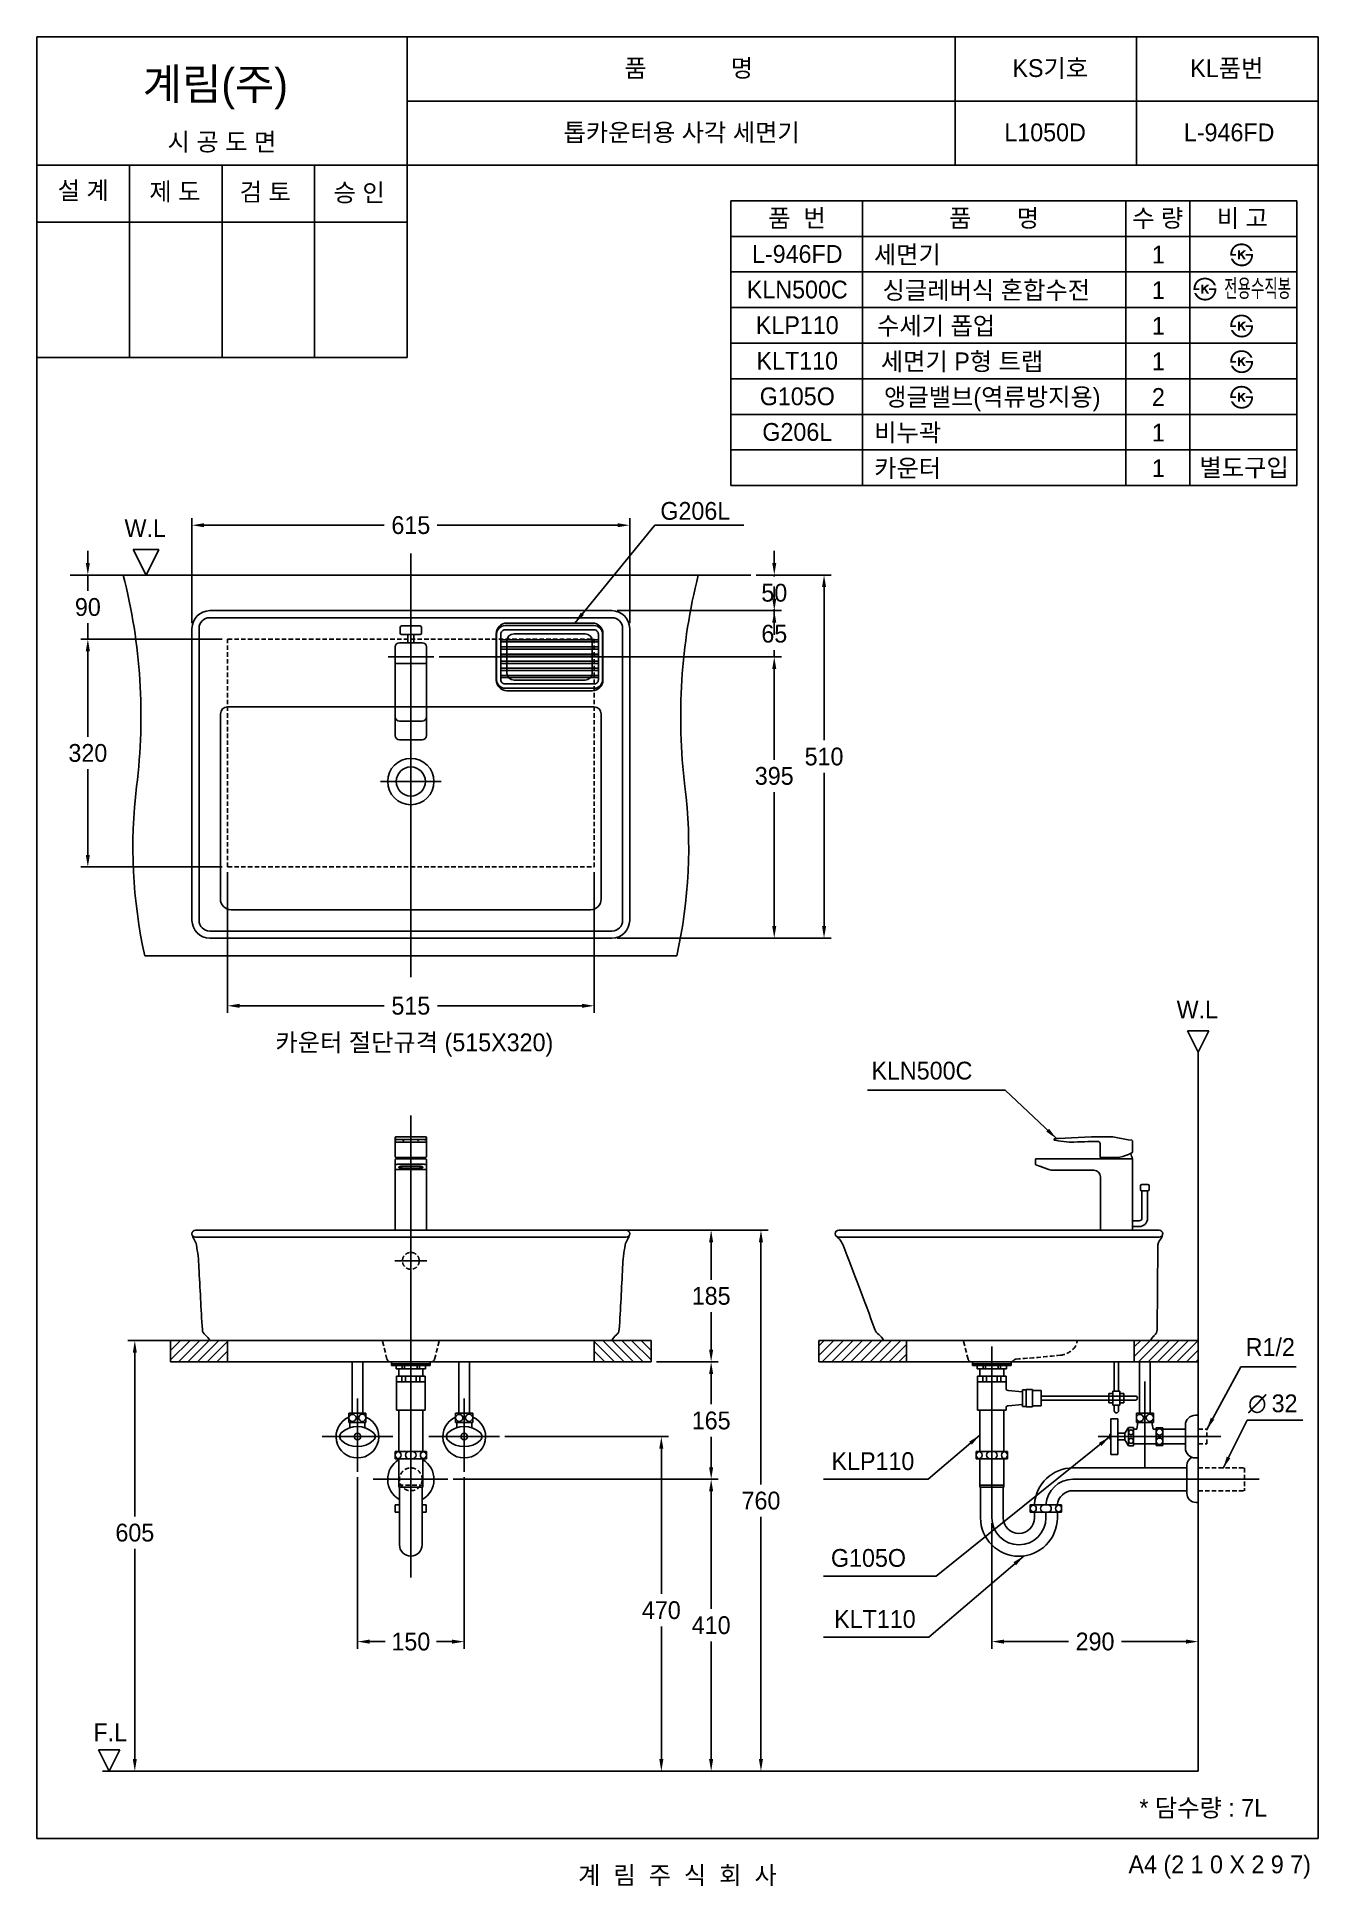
# Model space of a CAD drawing. Header units: millimetres. Extents: x 0 to 1800, y -67 to 2530.
import ezdxf
from ezdxf.enums import TextEntityAlignment as Align
from ezdxf.lldxf.tags import DXFTag

# ---------------------------------------------------------------- set-up
doc = ezdxf.new("R2010")
doc.units = ezdxf.units.MM
doc.linetypes.add('DASHED2', pattern=[9.525, 6.35, -3.175])
for name, color, linetype in [('TEXT', 7, 'Continuous'), ('내부선 및 부속', 4, 'Continuous'), ('도각라인', 7, 'Continuous'), ('외형선', 3, 'Continuous'), ('점선', 6, 'DASHED2'), ('중심선', 1, 'DASHED'), ('치수선', 7, 'Continuous')]:
    doc.layers.add(name, color=color, linetype=linetype)
doc.styles.add('140911', font='HBATANG.TTF', dxfattribs={"height": 23})
doc.styles.add('____', font='')
doc.styles.add('타이틀', font='H2GTRM.TTF', dxfattribs={"height": 25})
doc.styles.get('____').set_extended_font_data('굴림')
tags = doc.linetypes.add('DASHDOT', pattern=[70, 31, -13, 13, -13]).pattern_tags.tags
tags[10:11] = [DXFTag(74, 4), DXFTag(75, 0), DXFTag(340, '0'), DXFTag(46, 0.0), DXFTag(50, 0.0), DXFTag(44, 0.0), DXFTag(45, 0.0)]
tags[8:9] = [DXFTag(74, 4), DXFTag(75, 0), DXFTag(340, '0'), DXFTag(46, 0.0), DXFTag(50, 0.0), DXFTag(44, 0.0), DXFTag(45, 0.0)]
tags[6:7] = [DXFTag(74, 4), DXFTag(75, 0), DXFTag(340, '0'), DXFTag(46, 0.0), DXFTag(50, 0.0), DXFTag(44, 0.0), DXFTag(45, 0.0)]
tags[4:5] = [DXFTag(74, 4), DXFTag(75, 0), DXFTag(340, '0'), DXFTag(46, 0.0), DXFTag(50, 0.0), DXFTag(44, 0.0), DXFTag(45, 0.0)]
tags = doc.linetypes.add('DASHED', pattern=[25.72, 12.86, -12.86]).pattern_tags.tags
tags[6:7] = [DXFTag(74, 4), DXFTag(75, 0), DXFTag(340, '0'), DXFTag(46, 0.0), DXFTag(50, 0.0), DXFTag(44, 0.0), DXFTag(45, 0.0)]
tags[4:5] = [DXFTag(74, 4), DXFTag(75, 0), DXFTag(340, '0'), DXFTag(46, 0.0), DXFTag(50, 0.0), DXFTag(44, 0.0), DXFTag(45, 0.0)]
doc.dimstyles.new('MSADIM', dxfattribs={"dimtxt": 33, "dimasz": 17, "dimexe": 10, "dimexo": 7.5, "dimgap": 10, "dimtad": 0, "dimtih": 1, "dimtoh": 1, "dimdec": 0, "dimzin": 1, "dimdsep": 46, "dimtxsty": '____', "dimcen": 11.25, "dimadec": 0, "dimazin": 0, "dimtfac": 1, "dimtdec": 0, "dimtix": 1, "dimtmove": 0, "dimatfit": 3, "dimfxl": 1, "dimtolj": 1, "dimtzin": 1, "dimarcsym": 0})

msp = doc.modelspace()

# ---------------------------------------------------------------- texts
at = {"layer": 'TEXT', "style": '타이틀'}
for s, p in [('품             명', (915.7, 2486.4)), ('KS기호', (1423.8, 2486.3)), ('KL품번', (1671.8, 2486.1)), ('시 공 도 면', (259.9, 2382.7)), ('톱카운터용 사각 세면기', (905.8, 2396)), ('L1050D', (1416.5, 2396)), ('L-946FD', (1675.1, 2396)), ('설 계', (65, 2314.6)), ('제 도', (193.8, 2312.9)), ('검 토', (320.8, 2312.3)), ('승 인', (452.7, 2311.4)), ('품  번', (1067.9, 2275.7)), ('품       명', (1344.8, 2275.7)), ('수 량', (1574.8, 2275.7)), ('비 고', (1693.6, 2275.7)), ('L-946FD', (1068.3, 2225.3)), ('세면기', (1223, 2224.4)), ('1', (1575.7, 2224.4)), ('KLN500C', (1068.3, 2175.3)), ('싱글레버식 혼합수전', (1333.9, 2174.4)), ('1', (1575.7, 2174.4)), ('KLP110', (1068.3, 2125.3)), ('수세기 폽업', (1263.3, 2124.4)), ('1', (1575.7, 2124.4)), ('KLT110', (1068.3, 2075.3)), ('세면기 P형 트랩', (1299.8, 2074.4)), ('1', (1575.7, 2074.4)), ('G105O', (1068.3, 2025.3)), ('앵글밸브(역류방지용)', (1342.3, 2024.4)), ('2', (1575.7, 2024.4)), ('G206L', (1068.3, 1975.3)), ('비누곽', (1223.4, 1974.4)), ('1', (1575.7, 1974.4)), ('카운터', (1223.4, 1924.4)), ('1', (1575.7, 1924.4)), ('별도구입', (1696.1, 1925.2)), ('카운터 절단규격 (515X320)', (530.2, 1118)), ('* 담수량 : 7L ', (1643.3, 42.9)), ('계  림  주  식  회  사', (900, -51.7))]:
    msp.add_text(s, height=25, dxfattribs=at).set_placement(p, align=Align.MIDDLE_CENTER)
msp.add_text('계림(주)', height=44, dxfattribs=at).set_placement((148.7, 2441.8))
at = {"layer": 'TEXT', "style": '타이틀', "width": 0.6}
msp.add_text('전용수직봉', height=25, dxfattribs=at).set_placement((1715.1, 2177.1), align=Align.MIDDLE_CENTER)
at = {"layer": 'TEXT', "style": '타이틀'}
for s, p in [('W.L', (152.1, 1840.1)), ('W.L', (1630.4, 1164.1)), ('F.L', (103, 149))]:
    msp.add_text(s, height=25, dxfattribs=at).set_placement(p, align=Align.MIDDLE)
msp.add_text('A4 (2 1 0 X 2 9 7)', height=25, dxfattribs=at).set_placement((1790, -36.5), align=Align.MIDDLE_RIGHT)
at = {"layer": 'TEXT', "char_height": 25, "width": 380.447, "attachment_point": 1, "line_spacing_factor": 0.963855, "style": '타이틀'}
for s, insert in [('\\A1;G206L', (875.9, 1876.9)), ('\\A1;KLN500C', (1172.5, 1090.8)), ('\\A1;KLP110', (1116.4, 542.3)), ('\\A1;G105O', (1115.6, 406.4)), ('\\A1;KLT110', (1120.1, 320.6))]:
    msp.add_mtext(s, dxfattribs=dict(at, insert=insert))
at = {"layer": '치수선'}
for s, style, p in [('∅', '140911', (1701.7, 598.5)), ('32', '타이틀', (1734.8, 598.5))]:
    msp.add_text(s, height=25, dxfattribs=dict(at, style=style)).set_placement(p)
at = {"layer": '치수선', "linetype": 'Continuous', "insert": (1698.4, 702.6), "char_height": 25, "width": 380.447, "attachment_point": 1, "line_spacing_factor": 0.963855, "style": '타이틀'}
msp.add_mtext('\\A1;R1/2', dxfattribs=at)

# ---------------------------------------------------------------- blocks, each defined once
blk = doc.blocks.new('*D72')
at = {"layer": '치수선', "color": 0, "linetype": 'Continuous', "lineweight": -2, "transparency": 16777216}
for p, q in [((217.8, 1706.8), (217.8, 1854.3)), ((234.8, 1844.3), (488, 1844.3)), ((815.8, 1844.3), (562.5, 1844.3)), ((832.8, 1706.8), (832.8, 1854.3))]:
    blk.add_line(p, q, dxfattribs=at)
at = {"layer": '치수선', "color": 0, "linetype": 'Continuous', "transparency": 16777216}
for points in [[(234.8, 1847.1), (234.8, 1841.5), (217.8, 1844.3)], [(815.8, 1847.1), (815.8, 1841.5), (832.8, 1844.3)]]:
    blk.add_solid(points, dxfattribs=at)
at = {"layer": '치수선', "color": 0, "linetype": 'Continuous', "transparency": 16777216, "insert": (525.3, 1844.3), "char_height": 25, "attachment_point": 5, "style": '____'}
blk.add_mtext('\\A1;615', dxfattribs=at)
blk = doc.blocks.new('*D73')
at = {"layer": '치수선', "color": 0, "linetype": 'Continuous', "lineweight": -2, "transparency": 16777216}
for p, q in [((565.2, 1659.3), (1045.9, 1659.3)), ((1035.9, 1642.3), (1035.9, 1515)), ((1035.9, 1281.3), (1035.9, 1469.3)), ((815.3, 1264.3), (1045.9, 1264.3))]:
    blk.add_line(p, q, dxfattribs=at)
at = {"layer": '치수선', "color": 0, "linetype": 'Continuous', "transparency": 16777216}
for points in [[(1033.1, 1642.3), (1038.8, 1642.3), (1035.9, 1659.3)], [(1033.1, 1281.3), (1038.8, 1281.3), (1035.9, 1264.3)]]:
    blk.add_solid(points, dxfattribs=at)
at = {"layer": '치수선', "color": 0, "linetype": 'Continuous', "transparency": 16777216, "insert": (1035.9, 1492.1), "char_height": 25, "attachment_point": 5, "style": '____'}
blk.add_mtext('\\A1;395', dxfattribs=at)
blk = doc.blocks.new('*D74')
at = {"layer": '치수선', "color": 0, "linetype": 'Continuous', "lineweight": -2, "transparency": 16777216}
for p, q in [((217.8, 699.3), (127.5, 699.3)), ((137.5, 682.3), (137.5, 452.1)), ((137.5, 111.3), (137.5, 406.5)), ((183.3, 94.3), (127.5, 94.3))]:
    blk.add_line(p, q, dxfattribs=at)
at = {"layer": '치수선', "color": 0, "linetype": 'Continuous', "transparency": 16777216}
for points in [[(134.7, 682.3), (140.3, 682.3), (137.5, 699.3)], [(134.7, 111.3), (140.3, 111.3), (137.5, 94.3)]]:
    blk.add_solid(points, dxfattribs=at)
at = {"layer": '치수선', "color": 0, "linetype": 'Continuous', "transparency": 16777216, "insert": (137.5, 429.3), "char_height": 25, "attachment_point": 5, "style": '____'}
blk.add_mtext('\\A1;605', dxfattribs=at)
blk = doc.blocks.new('*D75')
at = {"layer": '치수선', "color": 0, "linetype": 'Continuous', "lineweight": -2, "transparency": 16777216}
for p, q in [((779.9, 854.3), (957.3, 854.3)), ((947.3, 837.3), (947.3, 784.7)), ((947.3, 686.3), (947.3, 739)), ((870.3, 669.3), (957.3, 669.3))]:
    blk.add_line(p, q, dxfattribs=at)
at = {"layer": '치수선', "color": 0, "linetype": 'Continuous', "transparency": 16777216}
for points in [[(944.4, 837.3), (950.1, 837.3), (947.3, 854.3)], [(944.4, 686.3), (950.1, 686.3), (947.3, 669.3)]]:
    blk.add_solid(points, dxfattribs=at)
at = {"layer": '치수선', "color": 0, "linetype": 'Continuous', "transparency": 16777216, "insert": (947.3, 761.8), "char_height": 25, "attachment_point": 5, "style": '____'}
blk.add_mtext('\\A1;185', dxfattribs=at)
blk = doc.blocks.new('*D76')
at = {"layer": '치수선', "color": 0, "linetype": 'Continuous', "lineweight": -2, "transparency": 16777216}
for p, q in [((779.9, 854.3), (1027.3, 854.3)), ((1017.3, 837.3), (1017.3, 497.1)), ((1017.3, 111.3), (1017.3, 451.5)), ((954.8, 94.3), (1027.3, 94.3))]:
    blk.add_line(p, q, dxfattribs=at)
at = {"layer": '치수선', "color": 0, "linetype": 'Continuous', "transparency": 16777216}
for points in [[(1014.4, 837.3), (1020.1, 837.3), (1017.3, 854.3)], [(1014.4, 111.3), (1020.1, 111.3), (1017.3, 94.3)]]:
    blk.add_solid(points, dxfattribs=at)
at = {"layer": '치수선', "color": 0, "linetype": 'Continuous', "transparency": 16777216, "insert": (1017.3, 474.3), "char_height": 25, "attachment_point": 5, "style": '____'}
blk.add_mtext('\\A1;760', dxfattribs=at)
blk = doc.blocks.new('*D77')
at = {"layer": '치수선', "color": 0, "linetype": 'Continuous', "lineweight": -2, "transparency": 16777216}
for p, q in [((870.3, 669.3), (957.3, 669.3)), ((947.3, 652.3), (947.3, 609.7)), ((947.3, 521.3), (947.3, 564)), ((584.8, 504.3), (957.3, 504.3))]:
    blk.add_line(p, q, dxfattribs=at)
at = {"layer": '치수선', "color": 0, "linetype": 'Continuous', "transparency": 16777216}
for points in [[(944.4, 652.3), (950.1, 652.3), (947.3, 669.3)], [(944.4, 521.3), (950.1, 521.3), (947.3, 504.3)]]:
    blk.add_solid(points, dxfattribs=at)
at = {"layer": '치수선', "color": 0, "linetype": 'Continuous', "transparency": 16777216, "insert": (947.3, 586.8), "char_height": 25, "attachment_point": 5, "style": '____'}
blk.add_mtext('\\A1;165', dxfattribs=at)
blk = doc.blocks.new('*D78')
at = {"layer": '치수선', "color": 0, "linetype": 'Continuous', "lineweight": -2, "transparency": 16777216}
for p, q in [((584.8, 504.3), (957.3, 504.3)), ((947.3, 487.3), (947.3, 322.2)), ((947.3, 111.3), (947.3, 276.5)), ((888.8, 94.3), (957.3, 94.3))]:
    blk.add_line(p, q, dxfattribs=at)
at = {"layer": '치수선', "color": 0, "linetype": 'Continuous', "transparency": 16777216}
for points in [[(944.4, 487.3), (950.1, 487.3), (947.3, 504.3)], [(944.4, 111.3), (950.1, 111.3), (947.3, 94.3)]]:
    blk.add_solid(points, dxfattribs=at)
at = {"layer": '치수선', "color": 0, "linetype": 'Continuous', "transparency": 16777216, "insert": (947.3, 299.3), "char_height": 25, "attachment_point": 5, "style": '____'}
blk.add_mtext('\\A1;410', dxfattribs=at)
blk = doc.blocks.new('*D79')
at = {"layer": '치수선', "color": 0, "linetype": 'Continuous', "lineweight": -2, "transparency": 16777216}
for p, q in [((657.5, 564.3), (887.3, 564.3)), ((877.3, 547.3), (877.3, 343.3)), ((877.3, 111.3), (877.3, 297.6)), ((792.4, 94.3), (887.3, 94.3))]:
    blk.add_line(p, q, dxfattribs=at)
at = {"layer": '치수선', "color": 0, "linetype": 'Continuous', "transparency": 16777216}
for points in [[(874.4, 547.3), (880.1, 547.3), (877.3, 564.3)], [(874.4, 111.3), (880.1, 111.3), (877.3, 94.3)]]:
    blk.add_solid(points, dxfattribs=at)
at = {"layer": '치수선', "color": 0, "linetype": 'Continuous', "transparency": 16777216, "insert": (877.3, 320.4), "char_height": 25, "attachment_point": 5, "style": '____'}
blk.add_mtext('\\A1;470', dxfattribs=at)
blk = doc.blocks.new('*D80')
at = {"layer": '치수선', "color": 0, "linetype": 'Continuous', "lineweight": -2, "transparency": 16777216}
for p, q in [((450.3, 507.2), (450.3, 266.3)), ((600.3, 507.2), (600.3, 266.3)), ((467.3, 276.3), (489.3, 276.3)), ((583.3, 276.3), (561.2, 276.3))]:
    blk.add_line(p, q, dxfattribs=at)
at = {"layer": '치수선', "color": 0, "linetype": 'Continuous', "transparency": 16777216}
for points in [[(467.3, 279.2), (467.3, 273.5), (450.3, 276.3)], [(583.3, 279.2), (583.3, 273.5), (600.3, 276.3)]]:
    blk.add_solid(points, dxfattribs=at)
at = {"layer": '치수선', "color": 0, "linetype": 'Continuous', "transparency": 16777216, "insert": (525.3, 276.3), "char_height": 25, "attachment_point": 5, "style": '____'}
blk.add_mtext('\\A1;150', dxfattribs=at)
blk = doc.blocks.new('*D81')
at = {"layer": '치수선', "color": 0, "linetype": 'Continuous', "lineweight": -2, "transparency": 16777216}
for p, q in [((1341.7, 442.8), (1341.7, 266.4)), ((1358.7, 276.4), (1449.4, 276.4)), ((1614.7, 276.4), (1524, 276.4)), ((1631.7, 283.3), (1631.7, 266.4))]:
    blk.add_line(p, q, dxfattribs=at)
at = {"layer": '치수선', "color": 0, "linetype": 'Continuous', "transparency": 16777216}
for points in [[(1358.7, 279.2), (1358.7, 273.5), (1341.7, 276.4)], [(1614.7, 279.2), (1614.7, 273.5), (1631.7, 276.4)]]:
    blk.add_solid(points, dxfattribs=at)
at = {"layer": '치수선', "color": 0, "linetype": 'Continuous', "transparency": 16777216, "insert": (1486.7, 276.4), "char_height": 25, "attachment_point": 5, "style": '____'}
blk.add_mtext('\\A1;290', dxfattribs=at)
blk = doc.blocks.new('*D82')
at = {"layer": '치수선', "color": 0, "linetype": 'Continuous', "lineweight": -2, "transparency": 16777216}
for p, q in [((71.5, 1791.3), (71.5, 1808.3)), ((113.8, 1774.3), (61.5, 1774.3)), ((71.5, 1774.3), (71.5, 1752.1)), ((71.5, 1684.3), (71.5, 1706.5)), ((260.3, 1684.3), (61.5, 1684.3)), ((71.5, 1667.3), (71.5, 1650.3))]:
    blk.add_line(p, q, dxfattribs=at)
at = {"layer": '치수선', "color": 0, "linetype": 'Continuous', "transparency": 16777216}
for points in [[(68.6, 1791.3), (74.3, 1791.3), (71.5, 1774.3)], [(68.6, 1667.3), (74.3, 1667.3), (71.5, 1684.3)]]:
    blk.add_solid(points, dxfattribs=at)
at = {"layer": '치수선', "color": 0, "linetype": 'Continuous', "transparency": 16777216, "insert": (71.5, 1729.3), "char_height": 25, "attachment_point": 5, "style": '____'}
blk.add_mtext('\\A1;90', dxfattribs=at)
blk = doc.blocks.new('*D83')
at = {"layer": '치수선', "color": 0, "linetype": 'Continuous', "lineweight": -2, "transparency": 16777216}
for p, q in [((260.3, 1684.3), (61.5, 1684.3)), ((71.5, 1667.3), (71.5, 1547.1)), ((71.5, 1381.3), (71.5, 1501.5)), ((260.3, 1364.3), (61.5, 1364.3))]:
    blk.add_line(p, q, dxfattribs=at)
at = {"layer": '치수선', "color": 0, "linetype": 'Continuous', "transparency": 16777216}
for points in [[(68.6, 1667.3), (74.3, 1667.3), (71.5, 1684.3)], [(68.6, 1381.3), (74.3, 1381.3), (71.5, 1364.3)]]:
    blk.add_solid(points, dxfattribs=at)
at = {"layer": '치수선', "color": 0, "linetype": 'Continuous', "transparency": 16777216, "insert": (71.5, 1524.3), "char_height": 25, "attachment_point": 5, "style": '____'}
blk.add_mtext('\\A1;320', dxfattribs=at)
blk = doc.blocks.new('*D84')
at = {"layer": '치수선', "color": 0, "linetype": 'Continuous', "lineweight": -2, "transparency": 16777216}
for p, q in [((267.8, 1356.8), (267.8, 1159.3)), ((782.8, 1356.8), (782.8, 1159.3)), ((284.8, 1169.3), (487.9, 1169.3)), ((765.8, 1169.3), (562.6, 1169.3))]:
    blk.add_line(p, q, dxfattribs=at)
at = {"layer": '치수선', "color": 0, "linetype": 'Continuous', "transparency": 16777216}
for points in [[(284.8, 1172.2), (284.8, 1166.5), (267.8, 1169.3)], [(765.8, 1172.2), (765.8, 1166.5), (782.8, 1169.3)]]:
    blk.add_solid(points, dxfattribs=at)
at = {"layer": '치수선', "color": 0, "linetype": 'Continuous', "transparency": 16777216, "insert": (525.3, 1169.3), "char_height": 25, "attachment_point": 5, "style": '____'}
blk.add_mtext('\\A1;515', dxfattribs=at)
blk = doc.blocks.new('512')
at = {"layer": '내부선 및 부속', "linetype": 'Continuous'}
for p, q in [((7163.5, -5030.8), (7038.5, -5030.8)), ((7163.5, -5036.8), (7038.5, -5036.8)), ((7026.5, -5106.8), (7026.5, -5042.8)), ((7032.5, -5106.8), (7032.5, -5042.8)), ((7169.5, -5050.8), (7032.5, -5050.8)), ((7169.5, -5053.8), (7032.5, -5053.8)), ((7169.5, -5060.8), (7032.5, -5060.8)), ((7169.5, -5063.8), (7032.5, -5063.8)), ((7169.5, -5106.8), (7169.5, -5042.8)), ((7175.5, -5106.8), (7175.5, -5042.8)), ((7169.5, -5070.8), (7032.5, -5070.8)), ((7169.5, -5073.8), (7032.5, -5073.8)), ((7169.5, -5080.8), (7032.5, -5080.8)), ((7169.5, -5083.8), (7032.5, -5083.8)), ((7169.5, -5090.8), (7032.5, -5090.8)), ((7169.5, -5093.8), (7032.5, -5093.8)), ((7169.5, -5100.8), (7032.5, -5100.8)), ((7169.5, -5103.8), (7032.5, -5103.8)), ((7163.5, -5112.8), (7038.5, -5112.8)), ((7163.5, -5118.8), (7038.5, -5118.8))]:
    blk.add_line(p, q, dxfattribs=at)
at = {"layer": '내부선 및 부속', "linetype": 'Continuous', "flags": 128}
for points in [[(7026.5, -5042.8, -0.414214), (7038.5, -5030.8)], [(7032.5, -5042.8, -0.414214), (7038.5, -5036.8)], [(7163.5, -5030.8, -0.414214), (7175.5, -5042.8)], [(7163.5, -5036.8, -0.414214), (7169.5, -5042.8)], [(7038.5, -5118.8, -0.414214), (7026.5, -5106.8)], [(7038.5, -5112.8, -0.414214), (7032.5, -5106.8)], [(7175.5, -5106.8, -0.414214), (7163.5, -5118.8)], [(7169.5, -5106.8, -0.414214), (7163.5, -5112.8)]]:
    blk.add_lwpolyline(points, format="xyb", dxfattribs=at)
blk = doc.blocks.new('*D85')
at = {"layer": '치수선', "color": 0, "linetype": 'Continuous', "lineweight": -2, "transparency": 16777216}
for p, q in [((1036, 1791.3), (1036, 1808.3)), ((1010.4, 1774.3), (1046, 1774.3)), ((1036, 1774.3), (1036, 1772.1)), ((815.3, 1724.3), (1046, 1724.3)), ((1036, 1724.3), (1036, 1726.5)), ((1036, 1707.3), (1036, 1690.3))]:
    blk.add_line(p, q, dxfattribs=at)
at = {"layer": '치수선', "color": 0, "linetype": 'Continuous', "transparency": 16777216}
for points in [[(1033.1, 1791.3), (1038.8, 1791.3), (1036, 1774.3)], [(1033.1, 1707.3), (1038.8, 1707.3), (1036, 1724.3)]]:
    blk.add_solid(points, dxfattribs=at)
at = {"layer": '치수선', "color": 0, "linetype": 'Continuous', "transparency": 16777216, "insert": (1036, 1749.3), "char_height": 25, "attachment_point": 5, "style": '____'}
blk.add_mtext('\\A1;50', dxfattribs=at)
blk = doc.blocks.new('*D86')
at = {"layer": '치수선', "color": 0, "linetype": 'Continuous', "lineweight": -2, "transparency": 16777216}
for p, q in [((1010.4, 1774.3), (1115.9, 1774.3)), ((1105.9, 1757.3), (1105.9, 1542.2)), ((1105.9, 1281.3), (1105.9, 1496.5)), ((815.3, 1264.3), (1115.9, 1264.3))]:
    blk.add_line(p, q, dxfattribs=at)
at = {"layer": '치수선', "color": 0, "linetype": 'Continuous', "transparency": 16777216}
for points in [[(1103.1, 1757.3), (1108.8, 1757.3), (1105.9, 1774.3)], [(1103.1, 1281.3), (1108.8, 1281.3), (1105.9, 1264.3)]]:
    blk.add_solid(points, dxfattribs=at)
at = {"layer": '치수선', "color": 0, "linetype": 'Continuous', "transparency": 16777216, "insert": (1105.9, 1519.3), "char_height": 25, "attachment_point": 5, "style": '____'}
blk.add_mtext('\\A1;510', dxfattribs=at)
blk = doc.blocks.new('*D87')
at = {"layer": '치수선', "color": 0, "linetype": 'Continuous', "lineweight": -2, "transparency": 16777216}
for p, q in [((1036, 1741.3), (1036, 1758.3)), ((815.3, 1724.3), (1046, 1724.3)), ((1036, 1724.3), (1036, 1714.6)), ((1036, 1659.3), (1036, 1669)), ((565.2, 1659.3), (1046, 1659.3)), ((1036, 1642.3), (1036, 1625.3))]:
    blk.add_line(p, q, dxfattribs=at)
at = {"layer": '치수선', "color": 0, "linetype": 'Continuous', "transparency": 16777216}
for points in [[(1033.1, 1741.3), (1038.8, 1741.3), (1036, 1724.3)], [(1033.1, 1642.3), (1038.8, 1642.3), (1036, 1659.3)]]:
    blk.add_solid(points, dxfattribs=at)
at = {"layer": '치수선', "color": 0, "linetype": 'Continuous', "transparency": 16777216, "insert": (1036, 1691.8), "char_height": 25, "attachment_point": 5, "style": '____'}
blk.add_mtext('\\A1;65', dxfattribs=at)
blk = doc.blocks.new('5123')
at = {"layer": '내부선 및 부속', "linetype": 'Continuous'}
for p, q in [((10597.1, -5876.7), (10677.1, -5876.7)), ((10597.1, -5906.7), (10597.1, -5876.7)), ((10677.1, -5906.7), (10677.1, -5876.7)), ((10597.1, -5906.7), (10672.1, -5906.7)), ((10677.1, -5906.7), (10597.1, -5906.7)), ((10634.6, -5906.7), (10672.1, -5906.7))]:
    blk.add_line(p, q, dxfattribs=at)
at = {"layer": '점선', "linetype": 'Continuous'}
for p, q in [((10597.1, -5877.2), (10597.6, -5876.7)), ((10597.1, -5890.7), (10611, -5876.7)), ((10597.1, -5904.1), (10624.5, -5876.7)), ((10608, -5906.7), (10638, -5876.7)), ((10621.4, -5906.7), (10651.4, -5876.7)), ((10634.9, -5906.7), (10664.9, -5876.7)), ((10648.4, -5906.7), (10677.1, -5878)), ((10661.9, -5906.7), (10677.1, -5891.5))]:
    blk.add_line(p, q, dxfattribs=at)
blk = doc.blocks.new('351')
at = {"layer": '내부선 및 부속', "linetype": 'Continuous'}
for p, q in [((11272.1, -5876.7), (11192.1, -5876.7)), ((11192.1, -5906.7), (11192.1, -5876.7)), ((11272.1, -5906.7), (11272.1, -5876.7)), ((11234.6, -5906.7), (11192.1, -5906.7)), ((11272.1, -5906.7), (11192.1, -5906.7)), ((11192.1, -5906.7), (11272.1, -5906.7))]:
    blk.add_line(p, q, dxfattribs=at)
at = {"layer": '점선', "linetype": 'Continuous'}
for p, q in [((11220.8, -5906.7), (11192.1, -5878)), ((11207.3, -5906.7), (11192.1, -5891.5)), ((11234.3, -5906.7), (11204.3, -5876.7)), ((11247.7, -5906.7), (11217.7, -5876.7)), ((11261.2, -5906.7), (11231.2, -5876.7)), ((11272.1, -5904.1), (11244.7, -5876.7)), ((11272.1, -5890.7), (11258.1, -5876.7)), ((11272.1, -5877.2), (11271.6, -5876.7))]:
    blk.add_line(p, q, dxfattribs=at)
blk = doc.blocks.new('11111')
at = {"layer": '내부선 및 부속', "linetype": 'Continuous'}
for p, q in [((11506, -5876.7), (11629, -5876.7)), ((11506, -5876.7), (11506, -5906.7)), ((11629, -5906.7), (11629, -5876.7)), ((11506, -5906.7), (11629, -5906.7))]:
    blk.add_line(p, q, dxfattribs=at)
at = {"layer": '점선', "linetype": 'Continuous'}
for p, q in [((11506, -5884.3), (11513.5, -5876.7)), ((11506, -5897.7), (11527, -5876.7)), ((11510.5, -5906.7), (11540.5, -5876.7)), ((11524, -5906.7), (11554, -5876.7)), ((11537.4, -5906.7), (11567.4, -5876.7)), ((11550.9, -5906.7), (11580.9, -5876.7)), ((11564.4, -5906.7), (11594.4, -5876.7)), ((11577.8, -5906.7), (11607.8, -5876.7)), ((11591.3, -5906.7), (11621.3, -5876.7)), ((11604.8, -5906.7), (11629, -5882.5)), ((11618.2, -5906.7), (11629, -5896))]:
    blk.add_line(p, q, dxfattribs=at)
blk = doc.blocks.new('512311')
at = {"layer": '내부선 및 부속', "linetype": 'Continuous'}
for p, q in [((11951, -5906.7), (11951, -5876.7)), ((11951, -5876.7), (12041, -5876.7)), ((11951, -5906.7), (12041, -5906.7))]:
    blk.add_line(p, q, dxfattribs=at)
at = {"layer": '점선', "linetype": 'Continuous'}
for p, q in [((11951, -5899.3), (11973.5, -5876.7)), ((11951, -5885.8), (11960.1, -5876.7)), ((11957, -5906.7), (11987, -5876.7)), ((11970.5, -5906.7), (12000.5, -5876.7)), ((11983.9, -5906.7), (12013.9, -5876.7)), ((11997.4, -5906.7), (12027.4, -5876.7)), ((12010.9, -5906.7), (12040.9, -5876.7)), ((12024.4, -5906.7), (12041, -5890.1)), ((12037.8, -5906.7), (12041, -5903.6))]:
    blk.add_line(p, q, dxfattribs=at)
blk = doc.blocks.new('35122')
at = {"layer": '내부선 및 부속'}
for p, q in [((11561.7, -4929), (11561.7, -4974)), ((11671.7, -4919), (11571.7, -4919)), ((11681.7, -4929), (11681.7, -4974)), ((11671.7, -4984), (11571.7, -4984))]:
    blk.add_line(p, q, dxfattribs=at)
for centre, start, end in [((11571.7, -4929), 90, 180), ((11671.7, -4929), 0, 90), ((11571.7, -4974), 180, 270), ((11671.7, -4974), 270, 0)]:
    blk.add_arc(centre, 10, start, end, dxfattribs=at)

# ---------------------------------------------------------------- dimensions: what is measured, and where the dimension line sits
at = {"layer": '치수선', "linetype": 'Continuous'}
for base, p1, p2, picture, middle in [((832.8, 1844.3), (217.8, 1699.3), (832.8, 1699.3), '*D72', (525.3, 1844.3)), ((600.3, 276.3), (450.3, 514.7), (600.3, 514.7), '*D80', (525.3, 276.3))]:
    dim = msp.add_linear_dim(base=base, p1=p1, p2=p2, dimstyle='MSADIM', override={"dimtxt": 25}, dxfattribs=at)
    dim.commit()
    dim.dimension.update_dxf_attribs({"geometry": picture, "text_midpoint": middle, "dimtype": 160})
for base, p1, p2, picture, middle in [((71.5, 1774.3), (267.8, 1684.3), (121.3, 1774.3), '*D82', (71.5, 1729.3)), ((1036, 1724.3), (1002.9, 1774.3), (807.8, 1724.3), '*D85', (1036, 1749.3)), ((1105.9, 1264.3), (1002.9, 1774.3), (807.8, 1264.3), '*D86', (1105.9, 1519.3)), ((1036, 1724.3), (557.7, 1659.3), (807.8, 1724.3), '*D87', (1036, 1691.8)), ((71.5, 1684.3), (267.8, 1364.3), (267.8, 1684.3), '*D83', (71.5, 1524.3)), ((1017.3, 94.3), (772.4, 854.3), (947.3, 94.3), '*D76', (1017.3, 474.3)), ((947.3, 504.3), (862.8, 669.3), (577.3, 504.3), '*D77', (947.3, 586.8)), ((947.3, 94.3), (577.3, 504.3), (881.3, 94.3), '*D78', (947.3, 299.3))]:
    dim = msp.add_linear_dim(base=base, p1=p1, p2=p2, angle=90, dimstyle='MSADIM', override={"dimtxt": 25}, dxfattribs=at)
    dim.commit()
    dim.dimension.update_dxf_attribs({"geometry": picture, "text_midpoint": middle})
for base, p1, p2, picture, middle in [((1035.9, 1659.3), (807.8, 1264.3), (557.7, 1659.3), '*D73', (1035.9, 1492.1)), ((947.3, 669.3), (772.4, 854.3), (862.8, 669.3), '*D75', (947.3, 761.8)), ((137.5, 94.3), (225.3, 699.3), (190.8, 94.3), '*D74', (137.5, 429.3)), ((877.3, 94.3), (650, 564.3), (784.9, 94.3), '*D79', (877.3, 320.4))]:
    dim = msp.add_linear_dim(base=base, p1=p1, p2=p2, angle=90, dimstyle='MSADIM', override={"dimtxt": 25}, dxfattribs=at)
    dim.commit()
    dim.dimension.update_dxf_attribs({"geometry": picture, "text_midpoint": middle, "dimtype": 160})
for base, p1, p2, picture, middle in [((782.8, 1169.3), (267.8, 1364.3), (782.8, 1364.3), '*D84', (525.3, 1169.3)), ((1631.7, 276.4), (1341.7, 450.3), (1631.7, 290.8), '*D81', (1486.7, 276.4))]:
    dim = msp.add_linear_dim(base=base, p1=p1, p2=p2, dimstyle='MSADIM', override={"dimtxt": 25}, dxfattribs=at)
    dim.commit()
    dim.dimension.update_dxf_attribs({"geometry": picture, "text_midpoint": middle})

# ---------------------------------------------------------------- hatches: boundary and pattern name
at = {"layer": 'TEXT'}
for points in [[(1676.6, 2222.8), (1676.6, 2223.2), (1676.6, 2223.6), (1676.5, 2224), (1676.6, 2224.4), (1676.6, 2224.8), (1676.6, 2225.2), (1676.6, 2225.6), (1676.7, 2226), (1676.7, 2226.4), (1676.8, 2226.8), (1676.8, 2227.2), (1676.9, 2227.6), (1677, 2228), (1677.1, 2228.4), (1677.2, 2228.8), (1677.3, 2229.1), (1677.4, 2229.5), (1677.5, 2229.9), (1677.7, 2230.3), (1677.8, 2230.6), (1678, 2231), (1678.1, 2231.4), (1678.3, 2231.7), (1678.5, 2232.1), (1678.7, 2232.4), (1678.9, 2232.7), (1679.1, 2233.1), (1679.3, 2233.4), (1679.5, 2233.7), (1679.7, 2234), (1680, 2234.3), (1680.5, 2234.9), (1680.8, 2235.2), (1681, 2235.5), (1681.3, 2235.8), (1681.6, 2236.1), (1681.9, 2236.4), (1682.2, 2236.6), (1682.5, 2236.9), (1682.8, 2237.1), (1683.2, 2237.4), (1683.5, 2237.6), (1683.8, 2237.8), (1684.2, 2238), (1684.5, 2238.2), (1684.9, 2238.4), (1685.2, 2238.6), (1685.7, 2238.7), (1686.1, 2238.9), (1686.5, 2239.1), (1686.9, 2239.2), (1687.3, 2239.4), (1687.8, 2239.5), (1688.2, 2239.6), (1688.6, 2239.7), (1689.1, 2239.8), (1689.5, 2239.9), (1690, 2239.9), (1690.5, 2240), (1691, 2240), (1691.4, 2240.1), (1691.9, 2240.1), (1692.4, 2240.1), (1693.2, 2240.1), (1693.6, 2240.1), (1693.9, 2240), (1694.3, 2240), (1694.7, 2240), (1695, 2239.9), (1695.4, 2239.9), (1695.7, 2239.8), (1696.1, 2239.7), (1696.4, 2239.7), (1696.8, 2239.6), (1697.1, 2239.5), (1697.4, 2239.4), (1697.8, 2239.3), (1698.1, 2239.2), (1698.4, 2239.1), (1698.7, 2239), (1699, 2238.9), (1699.4, 2238.7), (1699.7, 2238.6), (1700, 2238.5), (1700.3, 2238.3), (1700.6, 2238.2), (1700.8, 2238), (1701.1, 2237.8), (1701.4, 2237.7), (1701.7, 2237.5), (1702, 2237.3), (1702.2, 2237.1), (1702.5, 2236.9), (1702.8, 2236.7), (1703.2, 2236.4), (1703.6, 2236), (1704, 2235.6), (1704.4, 2235.2), (1704.8, 2234.8), (1705.1, 2234.4), (1705.5, 2234), (1705.8, 2233.6), (1706.1, 2233.1), (1706.4, 2232.6), (1706.7, 2232.2), (1707, 2231.7), (1707.3, 2231.1), (1707.5, 2230.6), (1707.8, 2230.1), (1708, 2229.5), (1708, 2229.5), (1704.9, 2229.5), (1704.9, 2229.5), (1704.8, 2229.7), (1704.8, 2229.9), (1704.7, 2230.1), (1704.6, 2230.2), (1704.6, 2230.4), (1704.5, 2230.6), (1704.4, 2230.7), (1704.3, 2230.9), (1704.2, 2231.1), (1704.1, 2231.2), (1704, 2231.4), (1703.9, 2231.6), (1703.8, 2231.7), (1703.7, 2231.9), (1703.6, 2232.1), (1703.5, 2232.2), (1703.3, 2232.4), (1703.2, 2232.6), (1702.9, 2232.9), (1702.7, 2233.2), (1702.4, 2233.5), (1702.1, 2233.8), (1701.7, 2234.1), (1701.4, 2234.4), (1701, 2234.7), (1700.8, 2234.9), (1700.6, 2235.1), (1700.3, 2235.2), (1700.1, 2235.4), (1699.9, 2235.5), (1699.6, 2235.7), (1699.4, 2235.8), (1699.1, 2236), (1698.9, 2236.1), (1698.6, 2236.2), (1698.4, 2236.4), (1698.1, 2236.5), (1697.9, 2236.6), (1697.6, 2236.7), (1697.4, 2236.8), (1697.1, 2236.9), (1696.8, 2237), (1696.6, 2237), (1696.3, 2237.1), (1696.1, 2237.2), (1695.8, 2237.3), (1695.5, 2237.3), (1695.2, 2237.4), (1695, 2237.4), (1694.7, 2237.5), (1694.4, 2237.5), (1694.1, 2237.5), (1693.8, 2237.6), (1693.6, 2237.6), (1693.3, 2237.6), (1693, 2237.6), (1692.7, 2237.6), (1692.3, 2237.6), (1692, 2237.6), (1691.7, 2237.6), (1691.3, 2237.5), (1691, 2237.5), (1690.7, 2237.5), (1690.3, 2237.4), (1690, 2237.4), (1689.7, 2237.3), (1689.4, 2237.3), (1689.1, 2237.2), (1688.8, 2237.1), (1688.5, 2237), (1688.2, 2237), (1687.9, 2236.9), (1687.6, 2236.8), (1687.3, 2236.7), (1687, 2236.5), (1686.7, 2236.4), (1686.5, 2236.3), (1686.2, 2236.2), (1685.9, 2236), (1685.6, 2235.9), (1685.4, 2235.7), (1685.1, 2235.6), (1684.9, 2235.4), (1684.6, 2235.2), (1684.4, 2235), (1684.1, 2234.9), (1683.9, 2234.7), (1683.7, 2234.5), (1683.4, 2234.3), (1683.2, 2234), (1683, 2233.8), (1682.7, 2233.6), (1682.5, 2233.4), (1682.3, 2233.1), (1682.1, 2232.9), (1681.9, 2232.6), (1681.7, 2232.4), (1681.6, 2232.1), (1681.4, 2231.9), (1681.2, 2231.6), (1681.1, 2231.4), (1680.9, 2231.1), (1680.8, 2230.8), (1680.6, 2230.5), (1680.5, 2230.3), (1680.4, 2230), (1680.3, 2229.7), (1680.2, 2229.4), (1680, 2229.1), (1680, 2228.8), (1679.9, 2228.5), (1679.8, 2228.2), (1679.7, 2227.8), (1679.6, 2227.5), (1679.6, 2227.2), (1679.5, 2226.9), (1679.5, 2226.5), (1679.4, 2226.2), (1679.4, 2225.8), (1679.4, 2225.5), (1679.3, 2225.1), (1679.3, 2225.1), (1684.5, 2225.1), (1684.5, 2225.1), (1684.5, 2225.1), (1684.5, 2222.8), (1684.5, 2222.8), (1684.5, 2222.8), (1676.6, 2222.8)], [(1708.7, 2225.1), (1708.8, 2224.7), (1708.7, 2224.3), (1708.7, 2223.8), (1708.7, 2223.4), (1708.7, 2223), (1708.6, 2222.5), (1708.6, 2222.1), (1708.5, 2221.7), (1708.5, 2221.3), (1708.4, 2220.9), (1708.3, 2220.4), (1708.2, 2220), (1708.1, 2219.6), (1708, 2219.2), (1707.8, 2218.8), (1707.7, 2218.4), (1707.6, 2218), (1707.4, 2217.6), (1707.3, 2217.3), (1707.1, 2216.9), (1706.9, 2216.5), (1706.7, 2216.2), (1706.6, 2215.8), (1706.4, 2215.5), (1706.2, 2215.1), (1705.9, 2214.8), (1705.7, 2214.5), (1705.5, 2214.2), (1705.3, 2213.8), (1705, 2213.5), (1704.8, 2213.2), (1704.5, 2212.9), (1704.2, 2212.6), (1704, 2212.4), (1703.7, 2212.1), (1703.4, 2211.8), (1703.1, 2211.6), (1702.8, 2211.3), (1702.5, 2211.1), (1702.2, 2210.8), (1701.9, 2210.6), (1701.6, 2210.4), (1701.2, 2210.2), (1700.9, 2210), (1700.6, 2209.8), (1700.2, 2209.6), (1699.9, 2209.4), (1699.5, 2209.3), (1699.2, 2209.1), (1698.8, 2209), (1698.4, 2208.8), (1698, 2208.7), (1697.7, 2208.6), (1697.3, 2208.5), (1696.9, 2208.4), (1696.5, 2208.3), (1696.1, 2208.2), (1695.7, 2208.1), (1695.3, 2208.1), (1694.9, 2208), (1694.5, 2208), (1694.1, 2208), (1693.7, 2207.9), (1693.3, 2207.9), (1692.6, 2207.9), (1692, 2208), (1691.3, 2208), (1690.7, 2208.1), (1690.1, 2208.2), (1689.8, 2208.2), (1689.5, 2208.3), (1689.2, 2208.3), (1688.9, 2208.4), (1688.6, 2208.5), (1688.3, 2208.6), (1688, 2208.6), (1687.7, 2208.7), (1687.4, 2208.8), (1687.1, 2208.9), (1686.8, 2209), (1686.6, 2209.1), (1686.3, 2209.2), (1686, 2209.4), (1685.7, 2209.5), (1685.5, 2209.6), (1685.2, 2209.7), (1684.9, 2209.9), (1684.7, 2210), (1684.4, 2210.2), (1684.1, 2210.3), (1683.6, 2210.7), (1683.4, 2210.8), (1683.1, 2211), (1682.8, 2211.2), (1682.6, 2211.4), (1682.4, 2211.6), (1682.1, 2211.8), (1681.9, 2212), (1681.6, 2212.2), (1681.4, 2212.5), (1681.2, 2212.7), (1681, 2212.9), (1680.8, 2213.1), (1680.5, 2213.4), (1680.3, 2213.6), (1680.1, 2213.9), (1679.9, 2214.1), (1679.7, 2214.4), (1679.6, 2214.6), (1679.4, 2214.9), (1679.2, 2215.2), (1679, 2215.5), (1678.8, 2215.7), (1678.7, 2216), (1678.5, 2216.3), (1678.3, 2216.6), (1678.2, 2216.9), (1678, 2217.2), (1677.8, 2217.8), (1677.5, 2218.5), (1677.5, 2218.5), (1680.4, 2218.5), (1680.4, 2218.5), (1680.7, 2218.1), (1680.9, 2217.6), (1681.1, 2217.2), (1681.4, 2216.9), (1681.6, 2216.5), (1681.9, 2216.1), (1682.1, 2215.8), (1682.4, 2215.4), (1682.7, 2215.1), (1682.9, 2214.8), (1683.2, 2214.5), (1683.5, 2214.2), (1683.8, 2213.9), (1684.1, 2213.6), (1684.4, 2213.3), (1684.7, 2213.1), (1684.9, 2212.9), (1685.2, 2212.7), (1685.4, 2212.6), (1685.6, 2212.4), (1685.9, 2212.3), (1686.1, 2212.1), (1686.3, 2212), (1686.6, 2211.9), (1686.8, 2211.7), (1687.1, 2211.6), (1687.3, 2211.5), (1687.6, 2211.4), (1687.9, 2211.3), (1688.1, 2211.2), (1688.4, 2211.1), (1688.7, 2211), (1688.9, 2211), (1689.2, 2210.9), (1689.5, 2210.8), (1689.8, 2210.8), (1690, 2210.7), (1690.3, 2210.7), (1690.6, 2210.6), (1690.9, 2210.6), (1691.2, 2210.6), (1691.5, 2210.5), (1691.8, 2210.5), (1692.1, 2210.5), (1692.4, 2210.5), (1692.7, 2210.5), (1693, 2210.5), (1693.9, 2210.5), (1694.1, 2210.6), (1694.4, 2210.6), (1694.7, 2210.6), (1694.9, 2210.6), (1695.2, 2210.7), (1695.5, 2210.7), (1695.7, 2210.8), (1696, 2210.8), (1696.3, 2210.9), (1696.5, 2210.9), (1696.8, 2211), (1697, 2211.1), (1697.3, 2211.2), (1697.5, 2211.2), (1697.8, 2211.3), (1698, 2211.4), (1698.3, 2211.5), (1698.5, 2211.6), (1698.8, 2211.8), (1699, 2211.9), (1699.2, 2212), (1699.5, 2212.1), (1699.7, 2212.3), (1699.9, 2212.4), (1700.2, 2212.6), (1700.4, 2212.7), (1700.6, 2212.9), (1700.9, 2213), (1701.1, 2213.2), (1701.3, 2213.4), (1701.6, 2213.6), (1701.8, 2213.8), (1702, 2214), (1702.3, 2214.3), (1702.5, 2214.5), (1702.7, 2214.8), (1702.9, 2215), (1703.2, 2215.3), (1703.3, 2215.5), (1703.5, 2215.8), (1703.7, 2216), (1703.9, 2216.3), (1704.1, 2216.6), (1704.2, 2216.9), (1704.4, 2217.2), (1704.5, 2217.4), (1704.7, 2217.7), (1704.8, 2218), (1704.9, 2218.3), (1705.1, 2218.7), (1705.2, 2219), (1705.3, 2219.3), (1705.4, 2219.6), (1705.5, 2220), (1705.6, 2220.3), (1705.6, 2220.6), (1705.7, 2221), (1705.8, 2221.3), (1705.8, 2221.7), (1705.9, 2222.1), (1705.9, 2222.4), (1705.9, 2222.8), (1705.9, 2222.8), (1698.5, 2222.8), (1698.5, 2222.8), (1698.5, 2222.8), (1698.5, 2225.1), (1698.5, 2225.1), (1698.5, 2225.1), (1708.7, 2225.1)], [(1690.3, 2225.8), (1695.1, 2230.2), (1699, 2230.2), (1693.6, 2225.2), (1698.7, 2217.7), (1695.3, 2217.7), (1691.7, 2223.4), (1690.3, 2222.2), (1690.3, 2217.7), (1687.4, 2217.7), (1687.4, 2230.3), (1690.3, 2230.3)], [(1625.1, 2174.7), (1625, 2175.1), (1625, 2175.5), (1625, 2175.9), (1625, 2176.3), (1625, 2176.7), (1625.1, 2177.1), (1625.1, 2177.5), (1625.1, 2177.9), (1625.2, 2178.3), (1625.3, 2178.7), (1625.3, 2179.1), (1625.4, 2179.5), (1625.5, 2179.9), (1625.6, 2180.2), (1625.7, 2180.6), (1625.8, 2181), (1625.9, 2181.4), (1626, 2181.8), (1626.2, 2182.2), (1626.3, 2182.5), (1626.5, 2182.9), (1626.6, 2183.2), (1626.8, 2183.6), (1627, 2183.9), (1627.2, 2184.3), (1627.4, 2184.6), (1627.6, 2184.9), (1627.8, 2185.3), (1628, 2185.6), (1628.2, 2185.9), (1628.5, 2186.2), (1629, 2186.8), (1629.2, 2187.1), (1629.5, 2187.4), (1629.8, 2187.7), (1630.1, 2188), (1630.4, 2188.2), (1630.7, 2188.5), (1631, 2188.8), (1631.3, 2189), (1631.6, 2189.2), (1632, 2189.5), (1632.3, 2189.7), (1632.6, 2189.9), (1633, 2190.1), (1633.4, 2190.3), (1633.7, 2190.4), (1634.1, 2190.6), (1634.5, 2190.8), (1635, 2190.9), (1635.4, 2191.1), (1635.8, 2191.2), (1636.2, 2191.4), (1636.7, 2191.5), (1637.1, 2191.6), (1637.6, 2191.7), (1638, 2191.7), (1638.5, 2191.8), (1639, 2191.9), (1639.4, 2191.9), (1639.9, 2191.9), (1640.4, 2192), (1640.9, 2192), (1641.7, 2192), (1642, 2191.9), (1642.4, 2191.9), (1642.8, 2191.9), (1643.1, 2191.8), (1643.5, 2191.8), (1643.9, 2191.7), (1644.2, 2191.7), (1644.6, 2191.6), (1644.9, 2191.5), (1645.2, 2191.5), (1645.6, 2191.4), (1645.9, 2191.3), (1646.2, 2191.2), (1646.6, 2191.1), (1646.9, 2191), (1647.2, 2190.9), (1647.5, 2190.7), (1647.8, 2190.6), (1648.1, 2190.5), (1648.4, 2190.3), (1648.7, 2190.2), (1649, 2190), (1649.3, 2189.9), (1649.6, 2189.7), (1649.9, 2189.5), (1650.2, 2189.4), (1650.5, 2189.2), (1650.7, 2189), (1651, 2188.8), (1651.3, 2188.6), (1651.7, 2188.2), (1652.1, 2187.9), (1652.5, 2187.5), (1652.9, 2187.1), (1653.2, 2186.7), (1653.6, 2186.3), (1653.9, 2185.9), (1654.3, 2185.4), (1654.6, 2185), (1654.9, 2184.5), (1655.2, 2184), (1655.5, 2183.5), (1655.7, 2183), (1656, 2182.5), (1656.2, 2182), (1656.5, 2181.4), (1656.5, 2181.4), (1653.4, 2181.4), (1653.4, 2181.4), (1653.3, 2181.6), (1653.3, 2181.8), (1653.2, 2181.9), (1653.1, 2182.1), (1653, 2182.3), (1653, 2182.4), (1652.9, 2182.6), (1652.8, 2182.8), (1652.7, 2183), (1652.6, 2183.1), (1652.5, 2183.3), (1652.4, 2183.5), (1652.3, 2183.6), (1652.2, 2183.8), (1652.1, 2183.9), (1651.9, 2184.1), (1651.8, 2184.3), (1651.7, 2184.4), (1651.4, 2184.7), (1651.1, 2185.1), (1650.9, 2185.4), (1650.5, 2185.7), (1650.2, 2186), (1649.9, 2186.3), (1649.5, 2186.6), (1649.3, 2186.8), (1649, 2186.9), (1648.8, 2187.1), (1648.6, 2187.3), (1648.3, 2187.4), (1648.1, 2187.6), (1647.9, 2187.7), (1647.6, 2187.8), (1647.4, 2188), (1647.1, 2188.1), (1646.9, 2188.2), (1646.6, 2188.3), (1646.4, 2188.5), (1646.1, 2188.6), (1645.8, 2188.7), (1645.6, 2188.8), (1645.3, 2188.8), (1645.1, 2188.9), (1644.8, 2189), (1644.5, 2189.1), (1644.3, 2189.1), (1644, 2189.2), (1643.7, 2189.2), (1643.4, 2189.3), (1643.2, 2189.3), (1642.9, 2189.4), (1642.6, 2189.4), (1642.3, 2189.4), (1642, 2189.4), (1641.8, 2189.5), (1641.5, 2189.5), (1641.2, 2189.5), (1640.8, 2189.5), (1640.5, 2189.5), (1640.1, 2189.4), (1639.8, 2189.4), (1639.5, 2189.4), (1639.1, 2189.4), (1638.8, 2189.3), (1638.5, 2189.3), (1638.2, 2189.2), (1637.9, 2189.1), (1637.6, 2189.1), (1637.3, 2189), (1636.9, 2188.9), (1636.6, 2188.8), (1636.4, 2188.7), (1636.1, 2188.6), (1635.8, 2188.5), (1635.5, 2188.4), (1635.2, 2188.3), (1634.9, 2188.2), (1634.7, 2188), (1634.4, 2187.9), (1634.1, 2187.7), (1633.9, 2187.6), (1633.6, 2187.4), (1633.3, 2187.3), (1633.1, 2187.1), (1632.9, 2186.9), (1632.6, 2186.7), (1632.4, 2186.5), (1632.1, 2186.3), (1631.9, 2186.1), (1631.7, 2185.9), (1631.4, 2185.7), (1631.2, 2185.5), (1631, 2185.2), (1630.8, 2185), (1630.6, 2184.8), (1630.4, 2184.5), (1630.2, 2184.3), (1630, 2184), (1629.9, 2183.8), (1629.7, 2183.5), (1629.6, 2183.2), (1629.4, 2183), (1629.3, 2182.7), (1629.1, 2182.4), (1629, 2182.1), (1628.9, 2181.8), (1628.7, 2181.5), (1628.6, 2181.3), (1628.5, 2181), (1628.4, 2180.6), (1628.3, 2180.3), (1628.3, 2180), (1628.2, 2179.7), (1628.1, 2179.4), (1628, 2179.1), (1628, 2178.7), (1627.9, 2178.4), (1627.9, 2178.1), (1627.9, 2177.7), (1627.8, 2177.4), (1627.8, 2177), (1627.8, 2177), (1633, 2177), (1633, 2177), (1633, 2177), (1633, 2174.7), (1633, 2174.7), (1633, 2174.7), (1625.1, 2174.7)], [(1638.8, 2177.7), (1643.6, 2182.1), (1647.5, 2182.1), (1642.1, 2177.1), (1647.1, 2169.6), (1643.8, 2169.6), (1640.2, 2175.3), (1638.8, 2174.1), (1638.8, 2169.6), (1635.9, 2169.6), (1635.9, 2182.2), (1638.8, 2182.2)], [(1657.2, 2177), (1657.2, 2176.6), (1657.2, 2176.1), (1657.2, 2175.7), (1657.2, 2175.3), (1657.2, 2174.8), (1657.1, 2174.4), (1657.1, 2174), (1657, 2173.6), (1656.9, 2173.2), (1656.9, 2172.7), (1656.8, 2172.3), (1656.7, 2171.9), (1656.6, 2171.5), (1656.4, 2171.1), (1656.3, 2170.7), (1656.2, 2170.3), (1656, 2169.9), (1655.9, 2169.5), (1655.7, 2169.1), (1655.6, 2168.8), (1655.4, 2168.4), (1655.2, 2168.1), (1655, 2167.7), (1654.8, 2167.4), (1654.6, 2167), (1654.4, 2166.7), (1654.2, 2166.4), (1654, 2166), (1653.7, 2165.7), (1653.5, 2165.4), (1653.2, 2165.1), (1653, 2164.8), (1652.7, 2164.5), (1652.4, 2164.2), (1652.2, 2164), (1651.9, 2163.7), (1651.6, 2163.4), (1651.3, 2163.2), (1651, 2162.9), (1650.7, 2162.7), (1650.4, 2162.5), (1650, 2162.3), (1649.7, 2162.1), (1649.4, 2161.9), (1649, 2161.7), (1648.7, 2161.5), (1648.4, 2161.3), (1648, 2161.2), (1647.6, 2161), (1647.3, 2160.8), (1646.9, 2160.7), (1646.5, 2160.6), (1646.1, 2160.4), (1645.8, 2160.3), (1645.4, 2160.2), (1645, 2160.1), (1644.6, 2160.1), (1644.2, 2160), (1643.8, 2159.9), (1643.4, 2159.9), (1643, 2159.9), (1642.6, 2159.8), (1642.2, 2159.8), (1641.8, 2159.8), (1641.1, 2159.8), (1640.5, 2159.8), (1639.8, 2159.9), (1639.2, 2160), (1638.6, 2160), (1638.3, 2160.1), (1637.9, 2160.1), (1637.6, 2160.2), (1637.3, 2160.3), (1637, 2160.4), (1636.7, 2160.4), (1636.5, 2160.5), (1636.2, 2160.6), (1635.9, 2160.7), (1635.6, 2160.8), (1635.3, 2160.9), (1635, 2161), (1634.8, 2161.1), (1634.5, 2161.2), (1634.2, 2161.4), (1633.9, 2161.5), (1633.7, 2161.6), (1633.4, 2161.8), (1633.1, 2161.9), (1632.9, 2162.1), (1632.6, 2162.2), (1632.1, 2162.5), (1631.8, 2162.7), (1631.6, 2162.9), (1631.3, 2163.1), (1631.1, 2163.3), (1630.8, 2163.5), (1630.6, 2163.7), (1630.4, 2163.9), (1630.1, 2164.1), (1629.9, 2164.3), (1629.7, 2164.6), (1629.4, 2164.8), (1629.2, 2165), (1629, 2165.2), (1628.8, 2165.5), (1628.6, 2165.7), (1628.4, 2166), (1628.2, 2166.2), (1628, 2166.5), (1627.8, 2166.8), (1627.7, 2167), (1627.5, 2167.3), (1627.3, 2167.6), (1627.1, 2167.9), (1627, 2168.2), (1626.8, 2168.5), (1626.7, 2168.8), (1626.5, 2169.1), (1626.2, 2169.7), (1626, 2170.4), (1626, 2170.4), (1628.9, 2170.4), (1628.9, 2170.4), (1629.1, 2169.9), (1629.4, 2169.5), (1629.6, 2169.1), (1629.9, 2168.7), (1630.1, 2168.4), (1630.4, 2168), (1630.6, 2167.6), (1630.9, 2167.3), (1631.1, 2167), (1631.4, 2166.6), (1631.7, 2166.3), (1632, 2166), (1632.3, 2165.7), (1632.6, 2165.5), (1632.9, 2165.2), (1633.2, 2165), (1633.4, 2164.8), (1633.6, 2164.6), (1633.9, 2164.5), (1634.1, 2164.3), (1634.3, 2164.2), (1634.6, 2164), (1634.8, 2163.9), (1635.1, 2163.7), (1635.3, 2163.6), (1635.6, 2163.5), (1635.8, 2163.4), (1636.1, 2163.3), (1636.3, 2163.2), (1636.6, 2163.1), (1636.9, 2163), (1637.1, 2162.9), (1637.4, 2162.8), (1637.7, 2162.8), (1638, 2162.7), (1638.2, 2162.6), (1638.5, 2162.6), (1638.8, 2162.5), (1639.1, 2162.5), (1639.4, 2162.5), (1639.7, 2162.4), (1640, 2162.4), (1640.3, 2162.4), (1640.6, 2162.4), (1640.9, 2162.4), (1641.2, 2162.4), (1641.5, 2162.4), (1642.4, 2162.4), (1642.6, 2162.4), (1642.9, 2162.5), (1643.2, 2162.5), (1643.4, 2162.5), (1643.7, 2162.5), (1644, 2162.6), (1644.2, 2162.6), (1644.5, 2162.7), (1644.7, 2162.7), (1645, 2162.8), (1645.3, 2162.9), (1645.5, 2163), (1645.8, 2163), (1646, 2163.1), (1646.3, 2163.2), (1646.5, 2163.3), (1646.7, 2163.4), (1647, 2163.5), (1647.2, 2163.6), (1647.5, 2163.8), (1647.7, 2163.9), (1647.9, 2164), (1648.2, 2164.1), (1648.4, 2164.3), (1648.6, 2164.4), (1648.9, 2164.6), (1649.1, 2164.7), (1649.3, 2164.9), (1649.6, 2165.1), (1649.8, 2165.3), (1650, 2165.5), (1650.3, 2165.7), (1650.5, 2165.9), (1650.8, 2166.2), (1651, 2166.4), (1651.2, 2166.6), (1651.4, 2166.9), (1651.6, 2167.1), (1651.8, 2167.4), (1652, 2167.6), (1652.2, 2167.9), (1652.4, 2168.2), (1652.6, 2168.5), (1652.7, 2168.7), (1652.9, 2169), (1653, 2169.3), (1653.2, 2169.6), (1653.3, 2169.9), (1653.4, 2170.2), (1653.5, 2170.5), (1653.7, 2170.8), (1653.8, 2171.2), (1653.9, 2171.5), (1654, 2171.8), (1654, 2172.2), (1654.1, 2172.5), (1654.2, 2172.9), (1654.2, 2173.2), (1654.3, 2173.6), (1654.4, 2173.9), (1654.4, 2174.3), (1654.4, 2174.7), (1654.4, 2174.7), (1647, 2174.7), (1647, 2174.7), (1647, 2174.7), (1647, 2177), (1647, 2177), (1647, 2177), (1657.2, 2177)], [(1676.6, 2122.8), (1676.6, 2123.2), (1676.6, 2123.6), (1676.5, 2124), (1676.6, 2124.4), (1676.6, 2124.8), (1676.6, 2125.2), (1676.6, 2125.6), (1676.7, 2126), (1676.7, 2126.4), (1676.8, 2126.8), (1676.8, 2127.2), (1676.9, 2127.6), (1677, 2128), (1677.1, 2128.4), (1677.2, 2128.8), (1677.3, 2129.1), (1677.4, 2129.5), (1677.5, 2129.9), (1677.7, 2130.3), (1677.8, 2130.6), (1678, 2131), (1678.1, 2131.4), (1678.3, 2131.7), (1678.5, 2132.1), (1678.7, 2132.4), (1678.9, 2132.7), (1679.1, 2133.1), (1679.3, 2133.4), (1679.5, 2133.7), (1679.7, 2134), (1680, 2134.3), (1680.5, 2134.9), (1680.8, 2135.2), (1681, 2135.5), (1681.3, 2135.8), (1681.6, 2136.1), (1681.9, 2136.4), (1682.2, 2136.6), (1682.5, 2136.9), (1682.8, 2137.1), (1683.2, 2137.4), (1683.5, 2137.6), (1683.8, 2137.8), (1684.2, 2138), (1684.5, 2138.2), (1684.9, 2138.4), (1685.2, 2138.6), (1685.7, 2138.7), (1686.1, 2138.9), (1686.5, 2139.1), (1686.9, 2139.2), (1687.3, 2139.4), (1687.8, 2139.5), (1688.2, 2139.6), (1688.6, 2139.7), (1689.1, 2139.8), (1689.5, 2139.9), (1690, 2139.9), (1690.5, 2140), (1691, 2140), (1691.4, 2140.1), (1691.9, 2140.1), (1692.4, 2140.1), (1693.2, 2140.1), (1693.6, 2140.1), (1693.9, 2140), (1694.3, 2140), (1694.7, 2140), (1695, 2139.9), (1695.4, 2139.9), (1695.7, 2139.8), (1696.1, 2139.7), (1696.4, 2139.7), (1696.8, 2139.6), (1697.1, 2139.5), (1697.4, 2139.4), (1697.8, 2139.3), (1698.1, 2139.2), (1698.4, 2139.1), (1698.7, 2139), (1699, 2138.9), (1699.4, 2138.7), (1699.7, 2138.6), (1700, 2138.5), (1700.3, 2138.3), (1700.6, 2138.2), (1700.8, 2138), (1701.1, 2137.8), (1701.4, 2137.7), (1701.7, 2137.5), (1702, 2137.3), (1702.2, 2137.1), (1702.5, 2136.9), (1702.8, 2136.7), (1703.2, 2136.4), (1703.6, 2136), (1704, 2135.6), (1704.4, 2135.2), (1704.8, 2134.8), (1705.1, 2134.4), (1705.5, 2134), (1705.8, 2133.6), (1706.1, 2133.1), (1706.4, 2132.6), (1706.7, 2132.2), (1707, 2131.7), (1707.3, 2131.1), (1707.5, 2130.6), (1707.8, 2130.1), (1708, 2129.5), (1708, 2129.5), (1704.9, 2129.5), (1704.9, 2129.5), (1704.8, 2129.7), (1704.8, 2129.9), (1704.7, 2130.1), (1704.6, 2130.2), (1704.6, 2130.4), (1704.5, 2130.6), (1704.4, 2130.7), (1704.3, 2130.9), (1704.2, 2131.1), (1704.1, 2131.2), (1704, 2131.4), (1703.9, 2131.6), (1703.8, 2131.7), (1703.7, 2131.9), (1703.6, 2132.1), (1703.5, 2132.2), (1703.3, 2132.4), (1703.2, 2132.6), (1702.9, 2132.9), (1702.7, 2133.2), (1702.4, 2133.5), (1702.1, 2133.8), (1701.7, 2134.1), (1701.4, 2134.4), (1701, 2134.7), (1700.8, 2134.9), (1700.6, 2135.1), (1700.3, 2135.2), (1700.1, 2135.4), (1699.9, 2135.5), (1699.6, 2135.7), (1699.4, 2135.8), (1699.1, 2136), (1698.9, 2136.1), (1698.6, 2136.2), (1698.4, 2136.4), (1698.1, 2136.5), (1697.9, 2136.6), (1697.6, 2136.7), (1697.4, 2136.8), (1697.1, 2136.9), (1696.8, 2137), (1696.6, 2137), (1696.3, 2137.1), (1696.1, 2137.2), (1695.8, 2137.3), (1695.5, 2137.3), (1695.2, 2137.4), (1695, 2137.4), (1694.7, 2137.5), (1694.4, 2137.5), (1694.1, 2137.5), (1693.8, 2137.6), (1693.6, 2137.6), (1693.3, 2137.6), (1693, 2137.6), (1692.7, 2137.6), (1692.3, 2137.6), (1692, 2137.6), (1691.7, 2137.6), (1691.3, 2137.5), (1691, 2137.5), (1690.7, 2137.5), (1690.3, 2137.4), (1690, 2137.4), (1689.7, 2137.3), (1689.4, 2137.3), (1689.1, 2137.2), (1688.8, 2137.1), (1688.5, 2137), (1688.2, 2137), (1687.9, 2136.9), (1687.6, 2136.8), (1687.3, 2136.7), (1687, 2136.5), (1686.7, 2136.4), (1686.5, 2136.3), (1686.2, 2136.2), (1685.9, 2136), (1685.6, 2135.9), (1685.4, 2135.7), (1685.1, 2135.6), (1684.9, 2135.4), (1684.6, 2135.2), (1684.4, 2135), (1684.1, 2134.9), (1683.9, 2134.7), (1683.7, 2134.5), (1683.4, 2134.3), (1683.2, 2134), (1683, 2133.8), (1682.7, 2133.6), (1682.5, 2133.4), (1682.3, 2133.1), (1682.1, 2132.9), (1681.9, 2132.6), (1681.7, 2132.4), (1681.6, 2132.1), (1681.4, 2131.9), (1681.2, 2131.6), (1681.1, 2131.4), (1680.9, 2131.1), (1680.8, 2130.8), (1680.6, 2130.5), (1680.5, 2130.3), (1680.4, 2130), (1680.3, 2129.7), (1680.2, 2129.4), (1680, 2129.1), (1680, 2128.8), (1679.9, 2128.5), (1679.8, 2128.2), (1679.7, 2127.8), (1679.6, 2127.5), (1679.6, 2127.2), (1679.5, 2126.9), (1679.5, 2126.5), (1679.4, 2126.2), (1679.4, 2125.8), (1679.4, 2125.5), (1679.3, 2125.1), (1679.3, 2125.1), (1684.5, 2125.1), (1684.5, 2125.1), (1684.5, 2125.1), (1684.5, 2122.8), (1684.5, 2122.8), (1684.5, 2122.8), (1676.6, 2122.8)], [(1690.3, 2125.8), (1695.1, 2130.2), (1699, 2130.2), (1693.6, 2125.2), (1698.7, 2117.7), (1695.3, 2117.7), (1691.7, 2123.4), (1690.3, 2122.2), (1690.3, 2117.7), (1687.4, 2117.7), (1687.4, 2130.3), (1690.3, 2130.3)], [(1708.7, 2125.1), (1708.8, 2124.7), (1708.7, 2124.3), (1708.7, 2123.8), (1708.7, 2123.4), (1708.7, 2123), (1708.6, 2122.5), (1708.6, 2122.1), (1708.5, 2121.7), (1708.5, 2121.3), (1708.4, 2120.9), (1708.3, 2120.4), (1708.2, 2120), (1708.1, 2119.6), (1708, 2119.2), (1707.8, 2118.8), (1707.7, 2118.4), (1707.6, 2118), (1707.4, 2117.6), (1707.3, 2117.3), (1707.1, 2116.9), (1706.9, 2116.5), (1706.7, 2116.2), (1706.6, 2115.8), (1706.4, 2115.5), (1706.2, 2115.1), (1705.9, 2114.8), (1705.7, 2114.5), (1705.5, 2114.2), (1705.3, 2113.8), (1705, 2113.5), (1704.8, 2113.2), (1704.5, 2112.9), (1704.2, 2112.6), (1704, 2112.4), (1703.7, 2112.1), (1703.4, 2111.8), (1703.1, 2111.6), (1702.8, 2111.3), (1702.5, 2111.1), (1702.2, 2110.8), (1701.9, 2110.6), (1701.6, 2110.4), (1701.2, 2110.2), (1700.9, 2110), (1700.6, 2109.8), (1700.2, 2109.6), (1699.9, 2109.4), (1699.5, 2109.3), (1699.2, 2109.1), (1698.8, 2109), (1698.4, 2108.8), (1698, 2108.7), (1697.7, 2108.6), (1697.3, 2108.5), (1696.9, 2108.4), (1696.5, 2108.3), (1696.1, 2108.2), (1695.7, 2108.1), (1695.3, 2108.1), (1694.9, 2108), (1694.5, 2108), (1694.1, 2108), (1693.7, 2107.9), (1693.3, 2107.9), (1692.6, 2107.9), (1692, 2108), (1691.3, 2108), (1690.7, 2108.1), (1690.1, 2108.2), (1689.8, 2108.2), (1689.5, 2108.3), (1689.2, 2108.3), (1688.9, 2108.4), (1688.6, 2108.5), (1688.3, 2108.6), (1688, 2108.6), (1687.7, 2108.7), (1687.4, 2108.8), (1687.1, 2108.9), (1686.8, 2109), (1686.6, 2109.1), (1686.3, 2109.2), (1686, 2109.4), (1685.7, 2109.5), (1685.5, 2109.6), (1685.2, 2109.7), (1684.9, 2109.9), (1684.7, 2110), (1684.4, 2110.2), (1684.1, 2110.3), (1683.6, 2110.7), (1683.4, 2110.8), (1683.1, 2111), (1682.8, 2111.2), (1682.6, 2111.4), (1682.4, 2111.6), (1682.1, 2111.8), (1681.9, 2112), (1681.6, 2112.2), (1681.4, 2112.5), (1681.2, 2112.7), (1681, 2112.9), (1680.8, 2113.1), (1680.5, 2113.4), (1680.3, 2113.6), (1680.1, 2113.9), (1679.9, 2114.1), (1679.7, 2114.4), (1679.6, 2114.6), (1679.4, 2114.9), (1679.2, 2115.2), (1679, 2115.5), (1678.8, 2115.7), (1678.7, 2116), (1678.5, 2116.3), (1678.3, 2116.6), (1678.2, 2116.9), (1678, 2117.2), (1677.8, 2117.8), (1677.5, 2118.5), (1677.5, 2118.5), (1680.4, 2118.5), (1680.4, 2118.5), (1680.7, 2118.1), (1680.9, 2117.6), (1681.1, 2117.2), (1681.4, 2116.9), (1681.6, 2116.5), (1681.9, 2116.1), (1682.1, 2115.8), (1682.4, 2115.4), (1682.7, 2115.1), (1682.9, 2114.8), (1683.2, 2114.5), (1683.5, 2114.2), (1683.8, 2113.9), (1684.1, 2113.6), (1684.4, 2113.3), (1684.7, 2113.1), (1684.9, 2112.9), (1685.2, 2112.7), (1685.4, 2112.6), (1685.6, 2112.4), (1685.9, 2112.3), (1686.1, 2112.1), (1686.3, 2112), (1686.6, 2111.9), (1686.8, 2111.7), (1687.1, 2111.6), (1687.3, 2111.5), (1687.6, 2111.4), (1687.9, 2111.3), (1688.1, 2111.2), (1688.4, 2111.1), (1688.7, 2111), (1688.9, 2111), (1689.2, 2110.9), (1689.5, 2110.8), (1689.8, 2110.8), (1690, 2110.7), (1690.3, 2110.7), (1690.6, 2110.6), (1690.9, 2110.6), (1691.2, 2110.6), (1691.5, 2110.5), (1691.8, 2110.5), (1692.1, 2110.5), (1692.4, 2110.5), (1692.7, 2110.5), (1693, 2110.5), (1693.9, 2110.5), (1694.1, 2110.6), (1694.4, 2110.6), (1694.7, 2110.6), (1694.9, 2110.6), (1695.2, 2110.7), (1695.5, 2110.7), (1695.7, 2110.8), (1696, 2110.8), (1696.3, 2110.9), (1696.5, 2110.9), (1696.8, 2111), (1697, 2111.1), (1697.3, 2111.2), (1697.5, 2111.2), (1697.8, 2111.3), (1698, 2111.4), (1698.3, 2111.5), (1698.5, 2111.6), (1698.8, 2111.8), (1699, 2111.9), (1699.2, 2112), (1699.5, 2112.1), (1699.7, 2112.3), (1699.9, 2112.4), (1700.2, 2112.6), (1700.4, 2112.7), (1700.6, 2112.9), (1700.9, 2113), (1701.1, 2113.2), (1701.3, 2113.4), (1701.6, 2113.6), (1701.8, 2113.8), (1702, 2114), (1702.3, 2114.3), (1702.5, 2114.5), (1702.7, 2114.8), (1702.9, 2115), (1703.2, 2115.3), (1703.3, 2115.5), (1703.5, 2115.8), (1703.7, 2116), (1703.9, 2116.3), (1704.1, 2116.6), (1704.2, 2116.9), (1704.4, 2117.2), (1704.5, 2117.4), (1704.7, 2117.7), (1704.8, 2118), (1704.9, 2118.3), (1705.1, 2118.7), (1705.2, 2119), (1705.3, 2119.3), (1705.4, 2119.6), (1705.5, 2120), (1705.6, 2120.3), (1705.6, 2120.6), (1705.7, 2121), (1705.8, 2121.3), (1705.8, 2121.7), (1705.9, 2122.1), (1705.9, 2122.4), (1705.9, 2122.8), (1705.9, 2122.8), (1698.5, 2122.8), (1698.5, 2122.8), (1698.5, 2122.8), (1698.5, 2125.1), (1698.5, 2125.1), (1698.5, 2125.1), (1708.7, 2125.1)], [(1676.6, 2072.8), (1676.6, 2073.2), (1676.6, 2073.6), (1676.5, 2074), (1676.6, 2074.4), (1676.6, 2074.8), (1676.6, 2075.2), (1676.6, 2075.6), (1676.7, 2076), (1676.7, 2076.4), (1676.8, 2076.8), (1676.8, 2077.2), (1676.9, 2077.6), (1677, 2078), (1677.1, 2078.4), (1677.2, 2078.8), (1677.3, 2079.1), (1677.4, 2079.5), (1677.5, 2079.9), (1677.7, 2080.3), (1677.8, 2080.6), (1678, 2081), (1678.1, 2081.4), (1678.3, 2081.7), (1678.5, 2082.1), (1678.7, 2082.4), (1678.9, 2082.7), (1679.1, 2083.1), (1679.3, 2083.4), (1679.5, 2083.7), (1679.7, 2084), (1680, 2084.3), (1680.5, 2084.9), (1680.8, 2085.2), (1681, 2085.5), (1681.3, 2085.8), (1681.6, 2086.1), (1681.9, 2086.4), (1682.2, 2086.6), (1682.5, 2086.9), (1682.8, 2087.1), (1683.2, 2087.4), (1683.5, 2087.6), (1683.8, 2087.8), (1684.2, 2088), (1684.5, 2088.2), (1684.9, 2088.4), (1685.2, 2088.6), (1685.7, 2088.7), (1686.1, 2088.9), (1686.5, 2089.1), (1686.9, 2089.2), (1687.3, 2089.4), (1687.8, 2089.5), (1688.2, 2089.6), (1688.6, 2089.7), (1689.1, 2089.8), (1689.5, 2089.9), (1690, 2089.9), (1690.5, 2090), (1691, 2090), (1691.4, 2090.1), (1691.9, 2090.1), (1692.4, 2090.1), (1693.2, 2090.1), (1693.6, 2090.1), (1693.9, 2090), (1694.3, 2090), (1694.7, 2090), (1695, 2089.9), (1695.4, 2089.9), (1695.7, 2089.8), (1696.1, 2089.7), (1696.4, 2089.7), (1696.8, 2089.6), (1697.1, 2089.5), (1697.4, 2089.4), (1697.8, 2089.3), (1698.1, 2089.2), (1698.4, 2089.1), (1698.7, 2089), (1699, 2088.9), (1699.4, 2088.7), (1699.7, 2088.6), (1700, 2088.5), (1700.3, 2088.3), (1700.6, 2088.2), (1700.8, 2088), (1701.1, 2087.8), (1701.4, 2087.7), (1701.7, 2087.5), (1702, 2087.3), (1702.2, 2087.1), (1702.5, 2086.9), (1702.8, 2086.7), (1703.2, 2086.4), (1703.6, 2086), (1704, 2085.6), (1704.4, 2085.2), (1704.8, 2084.8), (1705.1, 2084.4), (1705.5, 2084), (1705.8, 2083.6), (1706.1, 2083.1), (1706.4, 2082.6), (1706.7, 2082.2), (1707, 2081.7), (1707.3, 2081.1), (1707.5, 2080.6), (1707.8, 2080.1), (1708, 2079.5), (1708, 2079.5), (1704.9, 2079.5), (1704.9, 2079.5), (1704.8, 2079.7), (1704.8, 2079.9), (1704.7, 2080.1), (1704.6, 2080.2), (1704.6, 2080.4), (1704.5, 2080.6), (1704.4, 2080.7), (1704.3, 2080.9), (1704.2, 2081.1), (1704.1, 2081.2), (1704, 2081.4), (1703.9, 2081.6), (1703.8, 2081.7), (1703.7, 2081.9), (1703.6, 2082.1), (1703.5, 2082.2), (1703.3, 2082.4), (1703.2, 2082.6), (1702.9, 2082.9), (1702.7, 2083.2), (1702.4, 2083.5), (1702.1, 2083.8), (1701.7, 2084.1), (1701.4, 2084.4), (1701, 2084.7), (1700.8, 2084.9), (1700.6, 2085.1), (1700.3, 2085.2), (1700.1, 2085.4), (1699.9, 2085.5), (1699.6, 2085.7), (1699.4, 2085.8), (1699.1, 2086), (1698.9, 2086.1), (1698.6, 2086.2), (1698.4, 2086.4), (1698.1, 2086.5), (1697.9, 2086.6), (1697.6, 2086.7), (1697.4, 2086.8), (1697.1, 2086.9), (1696.8, 2087), (1696.6, 2087), (1696.3, 2087.1), (1696.1, 2087.2), (1695.8, 2087.3), (1695.5, 2087.3), (1695.2, 2087.4), (1695, 2087.4), (1694.7, 2087.5), (1694.4, 2087.5), (1694.1, 2087.5), (1693.8, 2087.6), (1693.6, 2087.6), (1693.3, 2087.6), (1693, 2087.6), (1692.7, 2087.6), (1692.3, 2087.6), (1692, 2087.6), (1691.7, 2087.6), (1691.3, 2087.5), (1691, 2087.5), (1690.7, 2087.5), (1690.3, 2087.4), (1690, 2087.4), (1689.7, 2087.3), (1689.4, 2087.3), (1689.1, 2087.2), (1688.8, 2087.1), (1688.5, 2087), (1688.2, 2087), (1687.9, 2086.9), (1687.6, 2086.8), (1687.3, 2086.7), (1687, 2086.5), (1686.7, 2086.4), (1686.5, 2086.3), (1686.2, 2086.2), (1685.9, 2086), (1685.6, 2085.9), (1685.4, 2085.7), (1685.1, 2085.6), (1684.9, 2085.4), (1684.6, 2085.2), (1684.4, 2085), (1684.1, 2084.9), (1683.9, 2084.7), (1683.7, 2084.5), (1683.4, 2084.3), (1683.2, 2084), (1683, 2083.8), (1682.7, 2083.6), (1682.5, 2083.4), (1682.3, 2083.1), (1682.1, 2082.9), (1681.9, 2082.6), (1681.7, 2082.4), (1681.6, 2082.1), (1681.4, 2081.9), (1681.2, 2081.6), (1681.1, 2081.4), (1680.9, 2081.1), (1680.8, 2080.8), (1680.6, 2080.5), (1680.5, 2080.3), (1680.4, 2080), (1680.3, 2079.7), (1680.2, 2079.4), (1680, 2079.1), (1680, 2078.8), (1679.9, 2078.5), (1679.8, 2078.2), (1679.7, 2077.8), (1679.6, 2077.5), (1679.6, 2077.2), (1679.5, 2076.9), (1679.5, 2076.5), (1679.4, 2076.2), (1679.4, 2075.8), (1679.4, 2075.5), (1679.3, 2075.1), (1679.3, 2075.1), (1684.5, 2075.1), (1684.5, 2075.1), (1684.5, 2075.1), (1684.5, 2072.8), (1684.5, 2072.8), (1684.5, 2072.8), (1676.6, 2072.8)], [(1690.3, 2075.8), (1695.1, 2080.2), (1699, 2080.2), (1693.6, 2075.2), (1698.7, 2067.7), (1695.3, 2067.7), (1691.7, 2073.4), (1690.3, 2072.2), (1690.3, 2067.7), (1687.4, 2067.7), (1687.4, 2080.3), (1690.3, 2080.3)], [(1708.7, 2075.1), (1708.8, 2074.7), (1708.7, 2074.3), (1708.7, 2073.8), (1708.7, 2073.4), (1708.7, 2073), (1708.6, 2072.5), (1708.6, 2072.1), (1708.5, 2071.7), (1708.5, 2071.3), (1708.4, 2070.9), (1708.3, 2070.4), (1708.2, 2070), (1708.1, 2069.6), (1708, 2069.2), (1707.8, 2068.8), (1707.7, 2068.4), (1707.6, 2068), (1707.4, 2067.6), (1707.3, 2067.3), (1707.1, 2066.9), (1706.9, 2066.5), (1706.7, 2066.2), (1706.6, 2065.8), (1706.4, 2065.5), (1706.2, 2065.1), (1705.9, 2064.8), (1705.7, 2064.5), (1705.5, 2064.2), (1705.3, 2063.8), (1705, 2063.5), (1704.8, 2063.2), (1704.5, 2062.9), (1704.2, 2062.6), (1704, 2062.4), (1703.7, 2062.1), (1703.4, 2061.8), (1703.1, 2061.6), (1702.8, 2061.3), (1702.5, 2061.1), (1702.2, 2060.8), (1701.9, 2060.6), (1701.6, 2060.4), (1701.2, 2060.2), (1700.9, 2060), (1700.6, 2059.8), (1700.2, 2059.6), (1699.9, 2059.4), (1699.5, 2059.3), (1699.2, 2059.1), (1698.8, 2059), (1698.4, 2058.8), (1698, 2058.7), (1697.7, 2058.6), (1697.3, 2058.5), (1696.9, 2058.4), (1696.5, 2058.3), (1696.1, 2058.2), (1695.7, 2058.1), (1695.3, 2058.1), (1694.9, 2058), (1694.5, 2058), (1694.1, 2058), (1693.7, 2057.9), (1693.3, 2057.9), (1692.6, 2057.9), (1692, 2058), (1691.3, 2058), (1690.7, 2058.1), (1690.1, 2058.2), (1689.8, 2058.2), (1689.5, 2058.3), (1689.2, 2058.3), (1688.9, 2058.4), (1688.6, 2058.5), (1688.3, 2058.6), (1688, 2058.6), (1687.7, 2058.7), (1687.4, 2058.8), (1687.1, 2058.9), (1686.8, 2059), (1686.6, 2059.1), (1686.3, 2059.2), (1686, 2059.4), (1685.7, 2059.5), (1685.5, 2059.6), (1685.2, 2059.7), (1684.9, 2059.9), (1684.7, 2060), (1684.4, 2060.2), (1684.1, 2060.3), (1683.6, 2060.7), (1683.4, 2060.8), (1683.1, 2061), (1682.8, 2061.2), (1682.6, 2061.4), (1682.4, 2061.6), (1682.1, 2061.8), (1681.9, 2062), (1681.6, 2062.2), (1681.4, 2062.5), (1681.2, 2062.7), (1681, 2062.9), (1680.8, 2063.1), (1680.5, 2063.4), (1680.3, 2063.6), (1680.1, 2063.9), (1679.9, 2064.1), (1679.7, 2064.4), (1679.6, 2064.6), (1679.4, 2064.9), (1679.2, 2065.2), (1679, 2065.5), (1678.8, 2065.7), (1678.7, 2066), (1678.5, 2066.3), (1678.3, 2066.6), (1678.2, 2066.9), (1678, 2067.2), (1677.8, 2067.8), (1677.5, 2068.5), (1677.5, 2068.5), (1680.4, 2068.5), (1680.4, 2068.5), (1680.7, 2068.1), (1680.9, 2067.6), (1681.1, 2067.2), (1681.4, 2066.9), (1681.6, 2066.5), (1681.9, 2066.1), (1682.1, 2065.8), (1682.4, 2065.4), (1682.7, 2065.1), (1682.9, 2064.8), (1683.2, 2064.5), (1683.5, 2064.2), (1683.8, 2063.9), (1684.1, 2063.6), (1684.4, 2063.3), (1684.7, 2063.1), (1684.9, 2062.9), (1685.2, 2062.7), (1685.4, 2062.6), (1685.6, 2062.4), (1685.9, 2062.3), (1686.1, 2062.1), (1686.3, 2062), (1686.6, 2061.9), (1686.8, 2061.7), (1687.1, 2061.6), (1687.3, 2061.5), (1687.6, 2061.4), (1687.9, 2061.3), (1688.1, 2061.2), (1688.4, 2061.1), (1688.7, 2061), (1688.9, 2061), (1689.2, 2060.9), (1689.5, 2060.8), (1689.8, 2060.8), (1690, 2060.7), (1690.3, 2060.7), (1690.6, 2060.6), (1690.9, 2060.6), (1691.2, 2060.6), (1691.5, 2060.5), (1691.8, 2060.5), (1692.1, 2060.5), (1692.4, 2060.5), (1692.7, 2060.5), (1693, 2060.5), (1693.9, 2060.5), (1694.1, 2060.6), (1694.4, 2060.6), (1694.7, 2060.6), (1694.9, 2060.6), (1695.2, 2060.7), (1695.5, 2060.7), (1695.7, 2060.8), (1696, 2060.8), (1696.3, 2060.9), (1696.5, 2060.9), (1696.8, 2061), (1697, 2061.1), (1697.3, 2061.2), (1697.5, 2061.2), (1697.8, 2061.3), (1698, 2061.4), (1698.3, 2061.5), (1698.5, 2061.6), (1698.8, 2061.8), (1699, 2061.9), (1699.2, 2062), (1699.5, 2062.1), (1699.7, 2062.3), (1699.9, 2062.4), (1700.2, 2062.6), (1700.4, 2062.7), (1700.6, 2062.9), (1700.9, 2063), (1701.1, 2063.2), (1701.3, 2063.4), (1701.6, 2063.6), (1701.8, 2063.8), (1702, 2064), (1702.3, 2064.3), (1702.5, 2064.5), (1702.7, 2064.8), (1702.9, 2065), (1703.2, 2065.3), (1703.3, 2065.5), (1703.5, 2065.8), (1703.7, 2066), (1703.9, 2066.3), (1704.1, 2066.6), (1704.2, 2066.9), (1704.4, 2067.2), (1704.5, 2067.4), (1704.7, 2067.7), (1704.8, 2068), (1704.9, 2068.3), (1705.1, 2068.7), (1705.2, 2069), (1705.3, 2069.3), (1705.4, 2069.6), (1705.5, 2070), (1705.6, 2070.3), (1705.6, 2070.6), (1705.7, 2071), (1705.8, 2071.3), (1705.8, 2071.7), (1705.9, 2072.1), (1705.9, 2072.4), (1705.9, 2072.8), (1705.9, 2072.8), (1698.5, 2072.8), (1698.5, 2072.8), (1698.5, 2072.8), (1698.5, 2075.1), (1698.5, 2075.1), (1698.5, 2075.1), (1708.7, 2075.1)], [(1676.6, 2022.8), (1676.6, 2023.2), (1676.6, 2023.6), (1676.5, 2024), (1676.6, 2024.4), (1676.6, 2024.8), (1676.6, 2025.2), (1676.6, 2025.6), (1676.7, 2026), (1676.7, 2026.4), (1676.8, 2026.8), (1676.8, 2027.2), (1676.9, 2027.6), (1677, 2028), (1677.1, 2028.4), (1677.2, 2028.8), (1677.3, 2029.1), (1677.4, 2029.5), (1677.5, 2029.9), (1677.7, 2030.3), (1677.8, 2030.6), (1678, 2031), (1678.1, 2031.4), (1678.3, 2031.7), (1678.5, 2032.1), (1678.7, 2032.4), (1678.9, 2032.7), (1679.1, 2033.1), (1679.3, 2033.4), (1679.5, 2033.7), (1679.7, 2034), (1680, 2034.3), (1680.5, 2034.9), (1680.8, 2035.2), (1681, 2035.5), (1681.3, 2035.8), (1681.6, 2036.1), (1681.9, 2036.4), (1682.2, 2036.6), (1682.5, 2036.9), (1682.8, 2037.1), (1683.2, 2037.4), (1683.5, 2037.6), (1683.8, 2037.8), (1684.2, 2038), (1684.5, 2038.2), (1684.9, 2038.4), (1685.2, 2038.6), (1685.7, 2038.7), (1686.1, 2038.9), (1686.5, 2039.1), (1686.9, 2039.2), (1687.3, 2039.4), (1687.8, 2039.5), (1688.2, 2039.6), (1688.6, 2039.7), (1689.1, 2039.8), (1689.5, 2039.9), (1690, 2039.9), (1690.5, 2040), (1691, 2040), (1691.4, 2040.1), (1691.9, 2040.1), (1692.4, 2040.1), (1693.2, 2040.1), (1693.6, 2040.1), (1693.9, 2040), (1694.3, 2040), (1694.7, 2040), (1695, 2039.9), (1695.4, 2039.9), (1695.7, 2039.8), (1696.1, 2039.7), (1696.4, 2039.7), (1696.8, 2039.6), (1697.1, 2039.5), (1697.4, 2039.4), (1697.8, 2039.3), (1698.1, 2039.2), (1698.4, 2039.1), (1698.7, 2039), (1699, 2038.9), (1699.4, 2038.7), (1699.7, 2038.6), (1700, 2038.5), (1700.3, 2038.3), (1700.6, 2038.2), (1700.8, 2038), (1701.1, 2037.8), (1701.4, 2037.7), (1701.7, 2037.5), (1702, 2037.3), (1702.2, 2037.1), (1702.5, 2036.9), (1702.8, 2036.7), (1703.2, 2036.4), (1703.6, 2036), (1704, 2035.6), (1704.4, 2035.2), (1704.8, 2034.8), (1705.1, 2034.4), (1705.5, 2034), (1705.8, 2033.6), (1706.1, 2033.1), (1706.4, 2032.6), (1706.7, 2032.2), (1707, 2031.7), (1707.3, 2031.1), (1707.5, 2030.6), (1707.8, 2030.1), (1708, 2029.5), (1708, 2029.5), (1704.9, 2029.5), (1704.9, 2029.5), (1704.8, 2029.7), (1704.8, 2029.9), (1704.7, 2030.1), (1704.6, 2030.2), (1704.6, 2030.4), (1704.5, 2030.6), (1704.4, 2030.7), (1704.3, 2030.9), (1704.2, 2031.1), (1704.1, 2031.2), (1704, 2031.4), (1703.9, 2031.6), (1703.8, 2031.7), (1703.7, 2031.9), (1703.6, 2032.1), (1703.5, 2032.2), (1703.3, 2032.4), (1703.2, 2032.6), (1702.9, 2032.9), (1702.7, 2033.2), (1702.4, 2033.5), (1702.1, 2033.8), (1701.7, 2034.1), (1701.4, 2034.4), (1701, 2034.7), (1700.8, 2034.9), (1700.6, 2035.1), (1700.3, 2035.2), (1700.1, 2035.4), (1699.9, 2035.5), (1699.6, 2035.7), (1699.4, 2035.8), (1699.1, 2036), (1698.9, 2036.1), (1698.6, 2036.2), (1698.4, 2036.4), (1698.1, 2036.5), (1697.9, 2036.6), (1697.6, 2036.7), (1697.4, 2036.8), (1697.1, 2036.9), (1696.8, 2037), (1696.6, 2037), (1696.3, 2037.1), (1696.1, 2037.2), (1695.8, 2037.3), (1695.5, 2037.3), (1695.2, 2037.4), (1695, 2037.4), (1694.7, 2037.5), (1694.4, 2037.5), (1694.1, 2037.5), (1693.8, 2037.6), (1693.6, 2037.6), (1693.3, 2037.6), (1693, 2037.6), (1692.7, 2037.6), (1692.3, 2037.6), (1692, 2037.6), (1691.7, 2037.6), (1691.3, 2037.5), (1691, 2037.5), (1690.7, 2037.5), (1690.3, 2037.4), (1690, 2037.4), (1689.7, 2037.3), (1689.4, 2037.3), (1689.1, 2037.2), (1688.8, 2037.1), (1688.5, 2037), (1688.2, 2037), (1687.9, 2036.9), (1687.6, 2036.8), (1687.3, 2036.7), (1687, 2036.5), (1686.7, 2036.4), (1686.5, 2036.3), (1686.2, 2036.2), (1685.9, 2036), (1685.6, 2035.9), (1685.4, 2035.7), (1685.1, 2035.6), (1684.9, 2035.4), (1684.6, 2035.2), (1684.4, 2035), (1684.1, 2034.9), (1683.9, 2034.7), (1683.7, 2034.5), (1683.4, 2034.3), (1683.2, 2034), (1683, 2033.8), (1682.7, 2033.6), (1682.5, 2033.4), (1682.3, 2033.1), (1682.1, 2032.9), (1681.9, 2032.6), (1681.7, 2032.4), (1681.6, 2032.1), (1681.4, 2031.9), (1681.2, 2031.6), (1681.1, 2031.4), (1680.9, 2031.1), (1680.8, 2030.8), (1680.6, 2030.5), (1680.5, 2030.3), (1680.4, 2030), (1680.3, 2029.7), (1680.2, 2029.4), (1680, 2029.1), (1680, 2028.8), (1679.9, 2028.5), (1679.8, 2028.2), (1679.7, 2027.8), (1679.6, 2027.5), (1679.6, 2027.2), (1679.5, 2026.9), (1679.5, 2026.5), (1679.4, 2026.2), (1679.4, 2025.8), (1679.4, 2025.5), (1679.3, 2025.1), (1679.3, 2025.1), (1684.5, 2025.1), (1684.5, 2025.1), (1684.5, 2025.1), (1684.5, 2022.8), (1684.5, 2022.8), (1684.5, 2022.8), (1676.6, 2022.8)], [(1690.3, 2025.8), (1695.1, 2030.2), (1699, 2030.2), (1693.6, 2025.2), (1698.7, 2017.7), (1695.3, 2017.7), (1691.7, 2023.4), (1690.3, 2022.2), (1690.3, 2017.7), (1687.4, 2017.7), (1687.4, 2030.3), (1690.3, 2030.3)], [(1708.7, 2025.1), (1708.8, 2024.7), (1708.7, 2024.3), (1708.7, 2023.8), (1708.7, 2023.4), (1708.7, 2023), (1708.6, 2022.5), (1708.6, 2022.1), (1708.5, 2021.7), (1708.5, 2021.3), (1708.4, 2020.9), (1708.3, 2020.4), (1708.2, 2020), (1708.1, 2019.6), (1708, 2019.2), (1707.8, 2018.8), (1707.7, 2018.4), (1707.6, 2018), (1707.4, 2017.6), (1707.3, 2017.3), (1707.1, 2016.9), (1706.9, 2016.5), (1706.7, 2016.2), (1706.6, 2015.8), (1706.4, 2015.5), (1706.2, 2015.1), (1705.9, 2014.8), (1705.7, 2014.5), (1705.5, 2014.2), (1705.3, 2013.8), (1705, 2013.5), (1704.8, 2013.2), (1704.5, 2012.9), (1704.2, 2012.6), (1704, 2012.4), (1703.7, 2012.1), (1703.4, 2011.8), (1703.1, 2011.6), (1702.8, 2011.3), (1702.5, 2011.1), (1702.2, 2010.8), (1701.9, 2010.6), (1701.6, 2010.4), (1701.2, 2010.2), (1700.9, 2010), (1700.6, 2009.8), (1700.2, 2009.6), (1699.9, 2009.4), (1699.5, 2009.3), (1699.2, 2009.1), (1698.8, 2009), (1698.4, 2008.8), (1698, 2008.7), (1697.7, 2008.6), (1697.3, 2008.5), (1696.9, 2008.4), (1696.5, 2008.3), (1696.1, 2008.2), (1695.7, 2008.1), (1695.3, 2008.1), (1694.9, 2008), (1694.5, 2008), (1694.1, 2008), (1693.7, 2007.9), (1693.3, 2007.9), (1692.6, 2007.9), (1692, 2008), (1691.3, 2008), (1690.7, 2008.1), (1690.1, 2008.2), (1689.8, 2008.2), (1689.5, 2008.3), (1689.2, 2008.3), (1688.9, 2008.4), (1688.6, 2008.5), (1688.3, 2008.6), (1688, 2008.6), (1687.7, 2008.7), (1687.4, 2008.8), (1687.1, 2008.9), (1686.8, 2009), (1686.6, 2009.1), (1686.3, 2009.2), (1686, 2009.4), (1685.7, 2009.5), (1685.5, 2009.6), (1685.2, 2009.7), (1684.9, 2009.9), (1684.7, 2010), (1684.4, 2010.2), (1684.1, 2010.3), (1683.6, 2010.7), (1683.4, 2010.8), (1683.1, 2011), (1682.8, 2011.2), (1682.6, 2011.4), (1682.4, 2011.6), (1682.1, 2011.8), (1681.9, 2012), (1681.6, 2012.2), (1681.4, 2012.5), (1681.2, 2012.7), (1681, 2012.9), (1680.8, 2013.1), (1680.5, 2013.4), (1680.3, 2013.6), (1680.1, 2013.9), (1679.9, 2014.1), (1679.7, 2014.4), (1679.6, 2014.6), (1679.4, 2014.9), (1679.2, 2015.2), (1679, 2015.5), (1678.8, 2015.7), (1678.7, 2016), (1678.5, 2016.3), (1678.3, 2016.6), (1678.2, 2016.9), (1678, 2017.2), (1677.8, 2017.8), (1677.5, 2018.5), (1677.5, 2018.5), (1680.4, 2018.5), (1680.4, 2018.5), (1680.7, 2018.1), (1680.9, 2017.6), (1681.1, 2017.2), (1681.4, 2016.9), (1681.6, 2016.5), (1681.9, 2016.1), (1682.1, 2015.8), (1682.4, 2015.4), (1682.7, 2015.1), (1682.9, 2014.8), (1683.2, 2014.5), (1683.5, 2014.2), (1683.8, 2013.9), (1684.1, 2013.6), (1684.4, 2013.3), (1684.7, 2013.1), (1684.9, 2012.9), (1685.2, 2012.7), (1685.4, 2012.6), (1685.6, 2012.4), (1685.9, 2012.3), (1686.1, 2012.1), (1686.3, 2012), (1686.6, 2011.9), (1686.8, 2011.7), (1687.1, 2011.6), (1687.3, 2011.5), (1687.6, 2011.4), (1687.9, 2011.3), (1688.1, 2011.2), (1688.4, 2011.1), (1688.7, 2011), (1688.9, 2011), (1689.2, 2010.9), (1689.5, 2010.8), (1689.8, 2010.8), (1690, 2010.7), (1690.3, 2010.7), (1690.6, 2010.6), (1690.9, 2010.6), (1691.2, 2010.6), (1691.5, 2010.5), (1691.8, 2010.5), (1692.1, 2010.5), (1692.4, 2010.5), (1692.7, 2010.5), (1693, 2010.5), (1693.9, 2010.5), (1694.1, 2010.6), (1694.4, 2010.6), (1694.7, 2010.6), (1694.9, 2010.6), (1695.2, 2010.7), (1695.5, 2010.7), (1695.7, 2010.8), (1696, 2010.8), (1696.3, 2010.9), (1696.5, 2010.9), (1696.8, 2011), (1697, 2011.1), (1697.3, 2011.2), (1697.5, 2011.2), (1697.8, 2011.3), (1698, 2011.4), (1698.3, 2011.5), (1698.5, 2011.6), (1698.8, 2011.8), (1699, 2011.9), (1699.2, 2012), (1699.5, 2012.1), (1699.7, 2012.3), (1699.9, 2012.4), (1700.2, 2012.6), (1700.4, 2012.7), (1700.6, 2012.9), (1700.9, 2013), (1701.1, 2013.2), (1701.3, 2013.4), (1701.6, 2013.6), (1701.8, 2013.8), (1702, 2014), (1702.3, 2014.3), (1702.5, 2014.5), (1702.7, 2014.8), (1702.9, 2015), (1703.2, 2015.3), (1703.3, 2015.5), (1703.5, 2015.8), (1703.7, 2016), (1703.9, 2016.3), (1704.1, 2016.6), (1704.2, 2016.9), (1704.4, 2017.2), (1704.5, 2017.4), (1704.7, 2017.7), (1704.8, 2018), (1704.9, 2018.3), (1705.1, 2018.7), (1705.2, 2019), (1705.3, 2019.3), (1705.4, 2019.6), (1705.5, 2020), (1705.6, 2020.3), (1705.6, 2020.6), (1705.7, 2021), (1705.8, 2021.3), (1705.8, 2021.7), (1705.9, 2022.1), (1705.9, 2022.4), (1705.9, 2022.8), (1705.9, 2022.8), (1698.5, 2022.8), (1698.5, 2022.8), (1698.5, 2022.8), (1698.5, 2025.1), (1698.5, 2025.1), (1698.5, 2025.1), (1708.7, 2025.1)]]:
    msp.add_hatch(color=256, dxfattribs=at).paths.add_polyline_path(points, flags=0)

# ---------------------------------------------------------------- linework, layer by layer
msp.add_line((1546.2, 618.3), (1546.2, 618.3))
at = {"layer": '내부선 및 부속', "linetype": 'Continuous'}
for p, q in [((46.8, 1774.3), (1002.9, 1774.3)), ((538.3, 1702.8), (512.3, 1702.8)), ((538.3, 1690.8), (512.3, 1690.8)), ((521.3, 1679.3), (521.3, 1690.8)), ((529.3, 1679.3), (529.3, 1690.8)), ((503.3, 1575.3), (503.3, 1673.3)), ((541.3, 1679.3), (509.3, 1679.3)), ((547.3, 1575.3), (547.3, 1673.3)), ((547.3, 1650.1), (503.3, 1650.1)), ((503.3, 1549.1), (503.3, 1575.3)), ((541.3, 1569.3), (509.3, 1569.3)), ((547.3, 1549.1), (547.3, 1575.3)), ((541.3, 1543.1), (509.3, 1543.1)), ((151.5, 1239.3), (899, 1239.3)), ((503.3, 984.3), (503.3, 982)), ((503.3, 984.3), (503.3, 984.2)), ((503.3, 984.2), (503.3, 980.3)), ((503.3, 980.8), (503.3, 982)), ((503.3, 978.7), (503.3, 980.8)), ((503.3, 980.3), (503.3, 979.5)), ((503.3, 980), (503.3, 978.7)), ((503.3, 957.3), (503.3, 979.9)), ((503.3, 978.3), (503.3, 979.5)), ((503.3, 978.7), (503.3, 978.7)), ((503.3, 978.3), (503.3, 961.4)), ((503.3, 961.4), (503.3, 957.3)), ((504.3, 985.3), (546.3, 985.3)), ((504.3, 977.7), (546.3, 977.7)), ((541.3, 981.7), (509.3, 981.7)), ((509.3, 981.7), (509.3, 981.5)), ((509.3, 981.5), (541.3, 981.5)), ((515.3, 981.1), (514.3, 981.1)), ((514.3, 981.1), (514.3, 980.5)), ((514.3, 980.5), (514.3, 980.2)), ((514.3, 980.2), (515.3, 980.2)), ((515.3, 980.2), (515.3, 981.1)), ((515.3, 980.5), (515.3, 981.1)), ((515.3, 980.2), (515.3, 980.5)), ((535.3, 981.1), (535.3, 980.5)), ((536.3, 981.1), (535.3, 981.1)), ((535.3, 980.5), (535.3, 980.2)), ((535.3, 980.2), (536.3, 980.2)), ((536.3, 980.2), (535.3, 980.2)), ((536.3, 980.5), (536.3, 981.1)), ((536.3, 980.2), (536.3, 981.1)), ((536.3, 980.2), (536.3, 980.5)), ((536.3, 980.2), (536.3, 980.2)), ((541.3, 981.5), (541.3, 981.7)), ((546.3, 977.7), (546.3, 977.7)), ((547.3, 984.3), (547.3, 982)), ((547.3, 982), (547.3, 980.8)), ((547.3, 980.8), (547.3, 978.7)), ((547.3, 980), (547.3, 979.9)), ((547.3, 979.9), (547.3, 957.3)), ((547.3, 978.7), (547.3, 978.7)), ((1429.2, 981.5), (1429.2, 981.7)), ((1429.2, 981.7), (1429.2, 981.5)), ((1435, 979.8), (1430, 980.5)), ((1450.1, 977.7), (1435, 979.8)), ((1493.7, 957.3), (1493.7, 975.9)), ((1511.6, 985.2), (1533.3, 981.3)), ((1533.3, 981.3), (1538.3, 980.5)), ((1539.2, 979.5), (1539.2, 979.3)), ((1539.2, 978.3), (1539.2, 979.3)), ((1539.2, 978.3), (1539.2, 963.9)), ((503.3, 945.2), (503.3, 953.3)), ((503.3, 854.3), (503.3, 953.3)), ((503.3, 940.5), (503.3, 945.2)), ((503.3, 939.3), (503.3, 940.5)), ((503.3, 854.3), (503.3, 939.3)), ((504.7, 956.3), (504.3, 956.3)), ((504.3, 954.3), (509.3, 954.3)), ((504.3, 939.5), (546.3, 939.5)), ((545.8, 956.3), (504.7, 956.3)), ((509.3, 954.3), (541.3, 954.3)), ((509.3, 947), (541.3, 947)), ((538.3, 944), (512.3, 944)), ((512.3, 941.3), (512.3, 944)), ((512.3, 941.3), (538.3, 941.3)), ((538.3, 941.3), (538.3, 944)), ((546.3, 954.3), (541.3, 954.3)), ((546.3, 956.3), (545.8, 956.3)), ((547.3, 953.3), (547.3, 945.2)), ((547.3, 945.2), (547.3, 940.5)), ((547.3, 939.3), (547.3, 940.5)), ((547.3, 939.3), (547.3, 939.3)), ((547.3, 939.3), (547.3, 854.3)), ((1402.9, 947), (1402.9, 953.3)), ((1402.9, 953.3), (1402.9, 947)), ((1408.6, 944.2), (1403.6, 946.1)), ((1403.6, 946.1), (1408.6, 944.2)), ((1403.9, 954.3), (1408.9, 954.3)), ((1408.6, 944.2), (1421.6, 939.5)), ((1421.6, 939.5), (1408.6, 944.2)), ((1408.9, 954.3), (1533.2, 954.3)), ((1409.2, 944), (1416.7, 941.3)), ((1416.7, 941.3), (1409.2, 944)), ((1485.2, 938.3), (1428.4, 938.3)), ((1494.7, 956.3), (1508.1, 956.3)), ((1495.2, 956.3), (1499.6, 956.3)), ((1510.2, 956.3), (1508.1, 956.3)), ((1517.2, 956.3), (1510.2, 956.3)), ((1538.2, 954.3), (1533.2, 954.3)), ((1538.2, 954.3), (1539.2, 954.3)), ((1539.2, 954.3), (1539.2, 953.3)), ((1539.2, 854.3), (1539.2, 953.3)), ((1494.2, 854.3), (1494.2, 929.3)), ((1550.6, 911.2), (1550.6, 916.3)), ((1556.6, 909.3), (1552.5, 909.3)), ((1552.6, 918.3), (1560.7, 918.3)), ((1552.6, 909.3), (1552.6, 871.3)), ((1552.6, 909.3), (1560.6, 909.3)), ((1558.9, 909.3), (1554.2, 909.3)), ((1560.6, 909.3), (1556.6, 909.3)), ((1560.7, 909.3), (1556.6, 909.3)), ((1560.6, 871.3), (1560.6, 909.3)), ((1562.6, 916.4), (1562.6, 911.2)), ((1539.2, 886.3), (1539.2, 891.3)), ((1539.2, 864.3), (1539.2, 886.3)), ((1548.6, 867.3), (1539.2, 867.3)), ((1539.2, 864.3), (1539.2, 859.3)), ((1539.2, 859.3), (1548.6, 859.3)), ((503.8, 854.3), (546.7, 854.3)), ((1539.2, 854.3), (1494.2, 854.3)), ((1528.6, 854.3), (1531.6, 854.3)), ((1528.6, 854.3), (1534.6, 854.3)), ((267.8, 669.3), (782.8, 669.3)), ((442.8, 669.3), (442.8, 597.1)), ((457.8, 669.3), (457.8, 597.1)), ((498.3, 669.3), (498.3, 664.3)), ((498.3, 666.3), (552.3, 666.3)), ((498.3, 664.3), (552.3, 664.3)), ((504.8, 664.3), (504.8, 659.3)), ((504.8, 659.3), (545.8, 659.3)), ((505.3, 649.3), (505.3, 601.3)), ((505.3, 649.3), (545.3, 649.3)), ((508.3, 649.3), (508.3, 659.3)), ((512.8, 649.3), (512.8, 641.3)), ((513.3, 664.3), (513.3, 659.3)), ((516.3, 664.3), (516.3, 659.3)), ((517.8, 649.3), (517.8, 641.3)), ((532.8, 649.3), (532.8, 641.3)), ((534.3, 664.3), (534.3, 659.3)), ((537.3, 664.3), (537.3, 659.3)), ((537.8, 649.3), (537.8, 641.3)), ((542.3, 649.3), (542.3, 659.3)), ((545.3, 649.3), (545.3, 604.6)), ((545.8, 664.3), (545.8, 659.3)), ((552.3, 669.3), (552.3, 664.3)), ((592.8, 669.3), (592.8, 597.1)), ((607.8, 669.3), (607.8, 597.1)), ((1221.7, 669.3), (1541.7, 669.3)), ((1314.7, 669.3), (1314.7, 664.3)), ((1314.7, 666.3), (1368.7, 666.3)), ((1314.7, 664.3), (1368.7, 664.3)), ((1321.2, 664.3), (1321.2, 659.3)), ((1321.2, 659.3), (1362.2, 659.3)), ((1321.7, 649.3), (1321.7, 601.3)), ((1321.7, 649.3), (1361.7, 649.3)), ((1324.7, 649.3), (1324.7, 659.3)), ((1329.2, 649.3), (1329.2, 641.3)), ((1329.7, 664.3), (1329.7, 659.3)), ((1332.7, 664.3), (1332.7, 659.3)), ((1334.2, 649.3), (1334.2, 641.3)), ((1349.2, 649.3), (1349.2, 641.3)), ((1350.7, 664.3), (1350.7, 659.3)), ((1353.7, 664.3), (1353.7, 659.3)), ((1354.2, 649.3), (1354.2, 641.3)), ((1358.7, 649.3), (1358.7, 659.3)), ((1361.7, 649.3), (1361.7, 632.1)), ((1362.2, 664.3), (1362.2, 659.3)), ((1368.7, 669.3), (1368.7, 664.3)), ((1513.7, 669.3), (1513.7, 628.3)), ((1519.7, 669.3), (1519.7, 628.3)), ((1549.2, 597.1), (1549.2, 669.3)), ((1564.2, 597.1), (1564.2, 669.3)), ((505.3, 641.3), (545.3, 641.3)), ((1321.7, 641.3), (1361.7, 641.3)), ((1364.4, 629.1), (1384.7, 627.3)), ((1384.7, 629.8), (1384.7, 606.8)), ((1384.7, 629.8), (1389.7, 629.8)), ((1389.7, 630.3), (1389.7, 606.3)), ((1389.7, 630.3), (1398.7, 630.3)), ((1398.7, 630.3), (1398.7, 606.3)), ((1398.7, 629.1), (1411.2, 629.1)), ((1411.2, 629.1), (1411.2, 607.6)), ((1506.2, 611.8), (1506.2, 624.8)), ((1511.7, 624.8), (1506.2, 624.8)), ((1521.7, 628.3), (1511.7, 628.3)), ((1511.7, 628.3), (1511.7, 608.3)), ((1521.7, 628.3), (1521.7, 608.3)), ((1527.2, 624.8), (1521.7, 624.8)), ((1527.2, 611.8), (1527.2, 624.8)), ((505.3, 601.3), (545.3, 601.3)), ((508.3, 543.3), (508.3, 601.3)), ((542.3, 543.3), (542.3, 601.3)), ((545.3, 604.6), (545.3, 601.3)), ((1321.7, 601.3), (1361.7, 601.3)), ((1324.7, 543.3), (1324.7, 601.3)), ((1358.7, 543.3), (1358.7, 601.3)), ((1361.7, 604.6), (1361.7, 601.3)), ((1364.4, 607.5), (1384.7, 609.3)), ((1384.7, 606.8), (1389.7, 606.8)), ((1389.7, 606.3), (1398.7, 606.3)), ((1398.7, 607.6), (1411.2, 607.6)), ((1411.2, 621.3), (1543.2, 621.3)), ((1411.2, 615.3), (1543.2, 615.3)), ((1511.7, 611.8), (1506.2, 611.8)), ((1521.7, 608.3), (1511.7, 608.3)), ((1513.7, 608.3), (1513.7, 600.6)), ((1516.7, 597.6), (1516.7, 597.6)), ((1519.7, 608.3), (1519.7, 600.6)), ((1527.2, 611.8), (1521.7, 611.8)), ((438.3, 597.1), (438.3, 584.1)), ((462.3, 597.1), (438.3, 597.1)), ((462.3, 584.1), (438.3, 584.1)), ((439.8, 584.1), (439.8, 576.6)), ((460.8, 584.1), (460.8, 576.6)), ((462.3, 597.1), (462.3, 584.1)), ((588.3, 597.1), (588.3, 584.1)), ((612.3, 597.1), (588.3, 597.1)), ((612.3, 584.1), (588.3, 584.1)), ((589.8, 584.1), (589.8, 576.6)), ((610.8, 584.1), (610.8, 576.6)), ((612.3, 597.1), (612.3, 584.1)), ((1508.7, 589.3), (1508.7, 539.3)), ((1508.7, 589.3), (1518.7, 589.3)), ((1518.7, 589.3), (1518.7, 539.3)), ((1533.7, 577.3), (1528.7, 569.1)), ((1533.7, 577.3), (1540.7, 577.3)), ((1533.7, 577.3), (1533.7, 551.3)), ((1540.7, 577.3), (1540.7, 551.3)), ((1540.7, 574.6), (1545.2, 574.6)), ((1544.7, 597.1), (1568.7, 597.1)), ((1544.7, 584.1), (1544.7, 597.1)), ((1544.7, 584.1), (1568.7, 584.1)), ((1545.2, 574.6), (1546.7, 584.1)), ((1566.7, 584.1), (1568.2, 574.6)), ((1568.2, 574.6), (1572.7, 574.6)), ((1568.7, 584.1), (1568.7, 597.1)), ((1572.7, 576.8), (1572.7, 551.8)), ((1572.7, 576.8), (1581.7, 576.8)), ((1581.7, 576.8), (1581.7, 551.8)), ((1581.7, 574.6), (1613.7, 574.6)), ((1613.7, 580.3), (1613.7, 548.3)), ((1627.7, 594.3), (1631.7, 594.3)), ((1518.7, 569.1), (1528.7, 569.1)), ((1518.7, 559.6), (1528.7, 559.6)), ((1528.7, 569.1), (1528.7, 559.6)), ((1528.7, 559.6), (1533.7, 551.3)), ((1533.7, 551.3), (1540.7, 551.3)), ((1540.7, 554.1), (1572.7, 554.1)), ((1572.7, 551.8), (1581.7, 551.8)), ((1581.7, 554.1), (1613.7, 554.1)), ((503.3, 543.3), (547.3, 543.3)), ((503.3, 543.3), (503.3, 533.3)), ((503.3, 533.3), (547.3, 533.3)), ((508.3, 533.3), (508.3, 493.3)), ((542.3, 533.3), (542.3, 493.3)), ((547.3, 543.3), (547.3, 533.3)), ((1319.7, 543.3), (1363.7, 543.3)), ((1319.7, 543.3), (1319.7, 533.3)), ((1319.7, 533.3), (1363.7, 533.3)), ((1324.7, 533.3), (1324.7, 493.3)), ((1358.7, 533.3), (1358.7, 493.3)), ((1363.7, 543.3), (1363.7, 533.3)), ((1455.6, 520.3), (1615.7, 520.3)), ((1508.7, 539.3), (1518.7, 539.3)), ((1615.7, 523.8), (1615.7, 488.3)), ((1627.7, 534.3), (1631.7, 534.3)), ((1324.7, 496.3), (1358.7, 496.3)), ((503.5, 468.3), (503.5, 458.3)), ((509.3, 468.3), (503.5, 468.3)), ((508.3, 493.3), (542.3, 493.3)), ((509.3, 493.3), (509.3, 412.3)), ((541.3, 493.3), (541.3, 412.3)), ((547, 468.3), (541.3, 468.3)), ((547, 468.3), (547, 458.3)), ((1324.7, 493.3), (1358.7, 493.3)), ((1325.7, 493.3), (1325.7, 450.3)), ((1357.7, 493.3), (1357.7, 450.3)), ((1395.7, 468.3), (1439.7, 468.3)), ((1395.7, 468.3), (1395.7, 458.3)), ((1401.7, 468.3), (1401.7, 469.4)), ((1439.7, 468.3), (1439.7, 458.3)), ((1455.6, 488.3), (1615.7, 488.3)), ((1615.7, 488.3), (1615.7, 484.8)), ((1628.7, 471.8), (1631.7, 471.8)), ((509.3, 458.3), (503.5, 458.3)), ((547, 458.3), (541.3, 458.3)), ((1395.7, 458.3), (1439.7, 458.3)), ((1401.7, 458.3), (1401.7, 450.3)), ((1433.7, 458.3), (1433.7, 450.3))]:
    msp.add_line(p, q, dxfattribs=at)
at = {"layer": '내부선 및 부속'}
for p, q in [((645.3, 1691.8), (645.3, 1626.8)), ((780.3, 1706.8), (660.3, 1706.8)), ((795.3, 1691.8), (795.3, 1626.8)), ((780.3, 1611.8), (660.3, 1611.8))]:
    msp.add_line(p, q, dxfattribs=at)
at = {"layer": '내부선 및 부속', "linetype": 'Continuous', "flags": 128}
for points in [[(910.5, 1477.4, -0.092952), (929.2, 1774.3)], [(910.5, 1477.4, -0.085691), (899, 1239.3)], [(427.5, 569.5, -0.388889), (473, 569.5)], [(577.5, 569.5, -0.388889), (623, 569.5)], [(427.5, 559.1, -0.44), (427.5, 569.5)], [(473, 559.1, -0.388889), (427.5, 559.1)], [(473, 569.5, -0.44), (473, 559.1)], [(577.5, 559.1, -0.44), (577.5, 569.5)], [(623, 559.1, -0.388889), (577.5, 559.1)], [(623, 569.5, -0.44), (623, 559.1)], [(1627.7, 534.3, -0.414214), (1613.7, 548.3)], [(507.5, 533.4, -0.859727), (507.5, 543.2)], [(507.5, 543.2, -0.859727), (507.5, 533.4)], [(1323.9, 533.4, -0.859727), (1323.9, 543.2)], [(1323.9, 543.2, -0.859727), (1323.9, 533.4)], [(1399.9, 458.4, -0.859727), (1399.9, 468.2)], [(1399.9, 468.2, -0.859727), (1399.9, 458.4)]]:
    msp.add_lwpolyline(points, format="xyb", dxfattribs=at)
at = {"layer": '내부선 및 부속'}
for radius in [32.5, 20.5]:
    msp.add_circle((525.3, 1484.3), radius, dxfattribs=at)
at = {"layer": '내부선 및 부속', "linetype": 'Continuous'}
for centre, radius in [((443.3, 590.5), 5), ((457.2, 590.7), 5), ((593.3, 590.5), 5), ((607.2, 590.7), 5), ((1537.2, 570.3), 3.5), ((1549.7, 590.5), 5), ((1563.7, 590.7), 5), ((1577.2, 570.8), 4.5), ((450.3, 564.3), 4.5), ((600.3, 564.3), 4.5), ((1537.2, 558.3), 3.5), ((1577.2, 557.8), 4.5)]:
    msp.add_circle(centre, radius, dxfattribs=at)
for centre, radius, start, end in [((-660.9, 1576), 807, 352.9852, 14.2272), ((-660.9, 1576), 807, 352.9852, 14.2272), ((512.3, 1700.8), 2, 90, 180), ((512.3, 1692.8), 2, 180, 270), ((538.3, 1700.8), 2, 0, 90), ((538.3, 1692.8), 2, 270, 0), ((509.3, 1673.3), 6, 90, 180), ((541.3, 1673.3), 6, 0, 90), ((509.3, 1575.3), 6, 180, 270), ((541.3, 1575.3), 6, 270, 0), ((509.3, 1549.1), 6, 180, 270), ((541.3, 1549.1), 6, 270, 0), ((835.4, 1391.9), 700.6, 172.9852, 192.5763), ((835.4, 1391.9), 700.6, 172.9852, 192.5763), ((546.3, 978.7), 1, 270, 0), ((1430.2, 981.5), 1, 202.1993, 262.1993), ((1430.2, 981.5), 1, 202.1993, 262.1993), ((1430.2, 981.5), 1, 202.1993, 262.1993), ((1430.2, 981.5), 1, 202.1993, 262.1993), ((1502.9, -14.7), 1000, 89.5936, 93.8863), ((1451.5, 987.7), 10, 262.1993, 272.9349), ((1502.9, -14.7), 993.6, 90.6538, 92.9349), ((1490.4, 975.8), 3.34, 2.007, 69.3544), ((1509.9, 975.3), 10, 80, 89.5936), ((1512, 949.2), 27.6, 10.5643, 27.3016), ((504.3, 957.3), 1, 180, 270), ((504.3, 953.3), 1, 90, 180), ((504.3, 953.3), 1, 90, 180), ((532.9, 949.2), 27.6, 165.1842, 169.4357), ((518.6, 949.2), 27.6, 10.5643, 14.8158), ((546.3, 957.3), 1, 270, 0), ((546.3, 953.3), 1, 0, 90), ((1403.9, 953.3), 1, 90, 180), ((1403.9, 953.3), 1, 90, 180), ((1428.4, 958.3), 20, 250, 270), ((1428.4, 958.3), 20, 250, 270), ((1485.2, 929.3), 9, 0, 90), ((1494.7, 957.3), 1, 180, 270), ((1526.3, 949.2), 27.6, 165.1842, 169.4357), ((1511.6, 1011.9), 55.8, 275.72, 293.156), ((1552.6, 916.3), 2, 90, 180), ((1552.5, 911.2), 1.92, 180, 270), ((1560.7, 916.4), 1.92, 0, 90), ((1560.7, 911.2), 1.92, 270, 0), ((1548.6, 871.3), 4, 270, 0), ((1548.6, 871.3), 12, 270, 0), ((1364.7, 632.1), 3, 180, 265.0303), ((1364.7, 604.6), 3, 94.9697, 180), ((1516.7, 600.6), 3, 180, 270), ((1516.7, 600.6), 3, 270, 0), ((1543.2, 618.3), 3, 270, 90), ((450.3, 564.3), 30, 113.5781, 66.4217), ((600.3, 564.3), 30, 113.5781, 66.4217), ((1627.7, 580.3), 14, 90, 180), ((1515.1, 564.3), 7.84, 144.9654, 215.0346), ((525.3, 504.3), 32.5, 121.5389, 240.5076), ((522.8, 538.3), 5, 90, 270), ((527.8, 538.3), 5, 270, 90), ((543.8, 538.3), 5, 98.6269, 261.3731), ((525.3, 504.3), 32.5, 299.4924, 58.4611), ((542.3, 538.3), 5, 278.6269, 81.3731), ((1339.2, 538.3), 5, 90, 270), ((1344.2, 538.3), 5, 270, 90), ((1360.2, 538.3), 5, 98.6269, 261.3731), ((1358.7, 538.3), 5, 278.6269, 81.3731), ((1455.6, 466.3), 54, 90, 176.6714), ((1628.7, 523.8), 13, 118.0816, 180), ((1415.2, 463.3), 5, 90, 270), ((1420.2, 463.3), 5, 270, 90), ((1436.2, 463.3), 5, 98.6269, 261.3731), ((1455.6, 466.3), 22, 90, 174.7841), ((1434.7, 463.3), 5, 278.6269, 81.3731), ((1628.7, 484.8), 13, 180, 270), ((1379.7, 450.3), 54, 180, 0), ((1379.7, 450.3), 22, 180, 0), ((525.3, 412.3), 16, 180, 0)]:
    msp.add_arc(centre, radius, start, end, dxfattribs=at)
at = {"layer": '내부선 및 부속'}
for centre, start, end in [((660.3, 1691.8), 90, 180), ((780.3, 1691.8), 0, 90), ((660.3, 1626.8), 180, 270), ((780.3, 1626.8), 270, 0)]:
    msp.add_arc(centre, 15, start, end, dxfattribs=at)
at = {"layer": '내부선 및 부속', "linetype": 'Continuous'}
for points, degree in [([(510.3, 1692.8), (510.3, 1696.8), (510.3, 1700.8)], 2), ([(540.3, 1692.8), (540.3, 1696.8), (540.3, 1700.8)], 2), ([(546.9, 977.9), (546.8, 977.8), (546.8, 977.7), (546.7, 977.6)], 3), ([(546.7, 977.8), (546.7, 977.7), (546.7, 977.7), (546.7, 977.6)], 3), ([(547.2, 982.2), (547.2, 982.1), (547.1, 982)], 2), ([(547.3, 982), (547.3, 982), (547.2, 982), (547.1, 982)], 3), ([(547.1, 980.9), (547.2, 980.8), (547.2, 980.6)], 2), ([(547.1, 980.9), (547.2, 980.9), (547.3, 980.8), (547.3, 980.8)], 3), ([(547.2, 982.2), (547.2, 982.2), (547.3, 982.1), (547.3, 982)], 3), ([(547.3, 980.8), (547.3, 980.7), (547.2, 980.7), (547.2, 980.6)], 3), ([(1430.1, 982.7), (1429.6, 982.6), (1429.2, 982.2), (1429.2, 981.7)], 3), ([(1429.2, 981.5), (1429.2, 981), (1429.6, 980.6), (1430, 980.5)], 3), ([(1429.8, 982.6), (1429.9, 982.6), (1429.9, 982.7), (1429.9, 982.7)], 3), ([(1533.3, 981.3), (1533.3, 981.3), (1533.3, 981.3), (1533.3, 981.3)], 3), ([(1539.2, 979.5), (1539.2, 979.9), (1538.8, 980.4), (1538.3, 980.5)], 3), ([(547.1, 945.5), (547.2, 945.4), (547.3, 945.3), (547.3, 945.2)], 3), ([(547.1, 945.5), (547.2, 945.3), (547.2, 945)], 2), ([(547.3, 945.2), (547.3, 945.1), (547.2, 945.1), (547.2, 945)], 3), ([(1402.9, 947), (1402.9, 946.6), (1403.2, 946.2), (1403.6, 946.1)], 3), ([(1534, 960.7), (1533.8, 960.6), (1533.6, 960.5)], 2), ([(1533.6, 960.5), (1533.6, 960.5), (1533.6, 960.5), (1533.6, 960.5)], 3)]:
    msp.add_open_spline(points, degree=degree, dxfattribs=at)
for points, knots in [([(503.3, 984.5), (503.3, 984.5), (503.3, 984.6), (503.3, 984.8), (503.5, 985), (503.7, 985.2), (504, 985.3), (504.1, 985.3), (504.2, 985.3)], [0, 0, 0, 0, 0.097046, 0.215477, 0.366984, 0.6013, 0.806128, 1, 1, 1, 1]), ([(509.3, 981.7), (508.8, 981.7), (508.1, 981.7), (507.3, 981.7), (506.6, 981.7), (506, 981.7), (505.3, 981.8), (504.7, 981.8), (504.2, 981.9), (504, 981.9), (503.9, 981.9), (503.7, 981.9), (503.4, 982), (503.3, 982), (503.3, 982)], [0, 0, 0, 0, 0.142857, 0.214286, 0.285714, 0.357143, 0.428571, 0.571429, 0.642857, 0.678571, 0.696429, 0.714286, 0.857143, 1, 1, 1, 1]), ([(503.3, 980.8), (503.3, 980.9), (503.7, 981.1), (505.4, 981.4), (507.5, 981.5), (508.8, 981.5), (509.3, 981.5)], [0, 0, 0, 0, 0.285714, 0.571429, 0.857143, 1, 1, 1, 1]), ([(547.1, 982), (547.1, 982), (547, 981.9), (546.7, 981.9), (546, 981.8), (545.2, 981.8), (544.5, 981.7), (543.7, 981.7), (542.6, 981.7), (541.7, 981.7), (541.3, 981.7)], [0, 0, 0, 0, 0.022938, 0.185782, 0.348626, 0.511469, 0.592891, 0.674313, 0.837156, 1, 1, 1, 1]), ([(541.3, 981.5), (542.1, 981.5), (543.9, 981.4), (546.1, 981.2), (546.9, 981.1), (547.1, 980.9), (547.1, 980.9)], [0, 0, 0, 0, 0.32589, 0.651781, 0.977671, 1, 1, 1, 1]), ([(546.3, 985.3), (546.3, 985.3), (546.4, 985.4), (546.6, 985.3), (546.8, 985.2), (547, 985), (547.1, 984.8), (547.2, 984.7), (547.2, 984.5), (547.2, 984.5), (547.2, 984.4), (547.2, 984.4)], [0, 0, 0, 0, 0.020818, 0.239105, 0.419032, 0.574027, 0.708164, 0.821662, 0.913084, 0.980269, 1, 1, 1, 1]), ([(1430.1, 982.7), (1429.9, 982.7), (1429.7, 982.6), (1429.5, 982.4), (1429.3, 982.3), (1429.2, 982), (1429.2, 981.8), (1429.2, 981.7)], [0, 0, 0, 0, 0.285714, 0.428571, 0.571429, 0.785714, 1, 1, 1, 1]), ([(1430.1, 982.7), (1430.1, 982.7), (1430.2, 982.7), (1430.5, 982.7), (1430.9, 982.7), (1431.3, 982.8), (1432, 982.8), (1432.9, 982.9), (1434, 983), (1434.7, 983), (1435.1, 983)], [0, 0, 0, 0, 0.142857, 0.285714, 0.357143, 0.428571, 0.571429, 0.714286, 0.857143, 1, 1, 1, 1]), ([(1538.5, 963), (1538.5, 963), (1538.4, 962.9), (1538.2, 962.8), (1537.8, 962.6), (1537.5, 962.4), (1537.1, 962.2), (1536.7, 962), (1536.2, 961.8), (1535.5, 961.4), (1534.9, 961.1), (1534.3, 960.9), (1534.1, 960.8), (1534, 960.7)], [0, 0, 0, 0, 0.022972, 0.19686, 0.283804, 0.370748, 0.457692, 0.5229, 0.63158, 0.718524, 0.892412, 0.935884, 1, 1, 1, 1]), ([(1538.1, 962.7), (1538.1, 962.7), (1538.1, 962.7), (1538.1, 962.7), (1538, 962.7), (1538, 962.6), (1537.9, 962.6), (1537.8, 962.6), (1537.8, 962.6), (1537.7, 962.5), (1537.7, 962.5), (1537.6, 962.5), (1537.6, 962.4), (1537.5, 962.4), (1537.5, 962.4), (1537.4, 962.3), (1537.3, 962.3), (1537.1, 962.2), (1537.1, 962.2), (1536.9, 962.1), (1536.8, 962), (1536.7, 962), (1536.6, 961.9), (1536.6, 961.9), (1536.6, 961.9), (1536.5, 961.9)], [0, 0, 0, 0, 0.147203, 0.147203, 0.295653, 0.295653, 0.37051, 0.37051, 0.483564, 0.483564, 0.521467, 0.521467, 0.597561, 0.597561, 0.635788, 0.635788, 0.751471, 0.751471, 0.829397, 0.829397, 0.947331, 0.947331, 0.986892, 0.986892, 1, 1, 1, 1]), ([(1539, 963.8), (1539, 963.7), (1539, 963.6), (1538.9, 963.3), (1538.8, 963.1), (1538.6, 963), (1538.5, 963)], [0, 0, 0, 0, 0.250001, 0.499999, 0.749998, 1, 1, 1, 1]), ([(1539, 963.8), (1539, 963.8), (1539.1, 963.9), (1539.2, 963.9), (1539.2, 963.9)], [0, 0, 0, 0, 0.15708, 1, 1, 1, 1]), ([(503.3, 945.2), (503.3, 945.5), (503.7, 946), (505.4, 946.7), (507.5, 947), (508.8, 947), (509.3, 947)], [0, 0, 0, 0, 0.285714, 0.571429, 0.857143, 1, 1, 1, 1]), ([(503.3, 939.3), (503.3, 939.3), (503.3, 939.3), (503.3, 939.2), (503.3, 939.1), (503.3, 939)], [0, 0, 0, 0, 0.003909, 0.003909, 1, 1, 1, 1]), ([(541.3, 947), (542.1, 947), (543.9, 946.9), (546.1, 946.4), (546.9, 945.8), (547.1, 945.6), (547.1, 945.5)], [0, 0, 0, 0, 0.326484, 0.652968, 0.979452, 1, 1, 1, 1]), ([(547.2, 939.1), (547.2, 939.1), (547.2, 939.1), (547.2, 939.1), (547.2, 939.1)], [0, 0, 0, 0, 0.705199, 1, 1, 1, 1]), ([(1402.9, 947), (1402.9, 946.9), (1402.9, 946.7), (1403, 946.5), (1403.2, 946.4), (1403.3, 946.2), (1403.5, 946.1), (1403.6, 946.1)], [0, 0, 0, 0, 0.214286, 0.428571, 0.571429, 0.714286, 1, 1, 1, 1])]:
    msp.add_open_spline(points, degree=3, knots=knots, dxfattribs=at)
for points in [[(504.3, 977.7), (503.3, 977.7), (503.3, 978.7)], [(547.3, 978.7), (547.3, 977.7), (546.3, 977.7)], [(504.3, 939.5), (503.3, 939.5), (503.3, 940.5)], [(547.3, 940.5), (547.3, 939.5), (546.3, 939.5)]]:
    msp.add_rational_spline(points, [1, 0.707106769085, 1], degree=2, dxfattribs=at)
for points in [[(512.3, 941.3), (508.3, 941.3), (508.3, 942.6), (508.3, 944), (512.3, 944)], [(538.3, 944), (542.3, 944), (542.3, 942.6), (542.3, 941.3), (538.3, 941.3)]]:
    msp.add_rational_spline(points, [1, 0.707106769085, 1, 0.707106769085, 1], degree=2, knots=[0, 0, 0, 0.5, 0.5, 1, 1, 1], dxfattribs=at)
at = {"layer": '도각라인', "color": 7}
for p, q in [((0, 2530), (0, 0)), ((0, 0), (0, 2530)), ((0, 2530), (1800, 2530)), ((520, 2080), (520, 2530)), ((1290, 2350), (1290, 2530)), ((1545, 2350), (1545, 2530)), ((1800, 2530), (1800, 0)), ((520, 2440), (1800, 2440)), ((0, 2350), (1800, 2350)), ((130, 2080), (130, 2350)), ((260, 2080), (260, 2350)), ((390, 2080), (390, 2350)), ((975, 1900), (975, 2300)), ((975, 2300), (1770, 2300)), ((1160, 1900), (1160, 2300)), ((1530, 1900), (1530, 2300)), ((1620, 1900), (1620, 2300)), ((1770, 1900), (1770, 2300)), ((0, 2270), (520, 2270)), ((975, 2250), (1770, 2250)), ((975, 2200), (1770, 2200)), ((975, 2150), (1770, 2150)), ((0, 2080), (520, 2080)), ((975, 2100), (1770, 2100)), ((975, 2050), (1770, 2050)), ((975, 2000), (1770, 2000)), ((975, 1950), (1770, 1950)), ((975, 1900), (1770, 1900)), ((0, 0), (1800, 0))]:
    msp.add_line(p, q, dxfattribs=at)
at = {"layer": '외형선', "linetype": 'Continuous'}
for p, q in [((171.4, 1810.3), (135.4, 1810.3)), ((135.4, 1810.3), (153.4, 1774.3)), ((153.4, 1774.3), (171.4, 1810.3)), ((1646.7, 1134.3), (1616.7, 1134.3)), ((1616.7, 1134.3), (1631.7, 1104.3)), ((1631.7, 1104.3), (1646.7, 1134.3)), ((1631.7, 94.3), (1631.7, 1104.3)), ((116.6, 124.3), (86.6, 124.3)), ((86.6, 124.3), (101.6, 94.3)), ((101.6, 94.3), (116.6, 124.3)), ((91.9, 94.3), (1631.7, 94.3))]:
    msp.add_line(p, q, dxfattribs=at)
at = {"layer": '외형선'}
for p, q in [((807.8, 1724.3), (242.8, 1724.3)), ((807.8, 1714.3), (242.8, 1714.3)), ((217.8, 1699.3), (217.8, 1289.3)), ((227.8, 1699.3), (227.8, 1289.3)), ((822.8, 1699.3), (822.8, 1289.3)), ((832.8, 1699.3), (832.8, 1289.3)), ((782.8, 1589.3), (267.8, 1589.3)), ((257.8, 1579.3), (257.8, 1319.3)), ((792.8, 1579.3), (792.8, 1319.3)), ((777.8, 1304.3), (272.8, 1304.3)), ((807.8, 1274.3), (242.8, 1274.3)), ((807.8, 1264.3), (242.8, 1264.3)), ((827.8, 854.3), (222.8, 854.3)), ((827.8, 844.3), (222.8, 844.3)), ((1576.7, 854.3), (1126.7, 854.3)), ((1576.7, 844.3), (1126.7, 844.3)), ((1573.9, 714.2), (1574.7, 830.3)), ((807.8, 699.3), (242.8, 699.3)), ((1564.7, 699.3), (1189.7, 699.3)), ((553.8, 669.3), (496.7, 669.3)), ((1368.2, 669.3), (1313.1, 669.3))]:
    msp.add_line(p, q, dxfattribs=at)
for centre, radius, start, end in [((242.8, 1699.3), 25, 90, 180), ((242.8, 1699.3), 15, 90, 180), ((807.8, 1699.3), 25, 0, 90), ((807.8, 1699.3), 15, 0, 90), ((267.8, 1579.3), 10, 90, 180), ((782.8, 1579.3), 10, 0, 90), ((272.8, 1319.3), 15, 180, 270), ((777.8, 1319.3), 15, 270, 0), ((242.8, 1289.3), 25, 180, 270), ((242.8, 1289.3), 15, 180, 270), ((807.8, 1289.3), 25, 270, 0), ((807.8, 1289.3), 15, 270, 0), ((222.8, 849.3), 5, 90, 270), ((237.4, 852.4), 20, 191.797, 214.1602), ((204.3, 829.9), 20, 10.3521, 34.6413), ((-12.1, 790.4), 240, 2.755, 10.3521), ((1062.6, 790.4), 240, 169.6479, 177.245), ((846.2, 829.9), 20, 145.3587, 169.6479), ((827.8, 849.3), 5, 270, 90), ((813.1, 852.4), 20, 325.8398, 348.203), ((1126.7, 849.3), 5, 90, 270), ((1104.7, 822.1), 30, 21.4233, 51.0481), ((-3214.7, -872.7), 4670, 19.8731, 21.4233), ((1594.7, 829.8), 20, 140.0236, 178.5813), ((1576.7, 849.3), 5, 270, 90), ((1571.7, 849.1), 10, 320.0236, 2.1098), ((6790, 1117.7), 6570, 182.75504, 183.51836), ((-5739.5, 1117.7), 6570, 356.48164, 357.24496), ((242.4, 715.1), 10, 183.5184, 233.4464), ((224.5, 691), 20, 24.435, 53.4464), ((826, 691), 20, 126.5536, 155.565), ((808.1, 715.1), 10, 306.5536, 356.4816), ((1191.2, 719.9), 15, 199.8731, 235.4285), ((1171.2, 690.9), 20.3, 24.5659, 55.4285), ((1582.9, 691), 20, 129.263, 155.565), ((1563.9, 714.3), 10, 309.263, 359.6168)]:
    msp.add_arc(centre, radius, start, end, dxfattribs=at)
at = {"layer": '점선'}
for p, q in [((267.8, 1684.3), (782.8, 1684.3)), ((267.8, 1364.3), (267.8, 1684.3)), ((782.8, 1364.3), (782.8, 1684.3)), ((267.8, 1364.3), (782.8, 1364.3)), ((491.8, 673.1), (485.3, 699.3)), ((558.7, 673.1), (565.3, 699.3)), ((1308.2, 673.1), (1301.7, 699.3)), ((1631.7, 574.6), (1643.7, 574.6)), ((1643.7, 554.1), (1643.7, 574.6)), ((1631.7, 554.1), (1643.7, 554.1)), ((1631.7, 520.3), (1696.7, 520.3)), ((1696.7, 520.3), (1696.7, 488.3)), ((508.3, 496.3), (542.3, 496.3)), ((1631.7, 488.3), (1696.7, 488.3))]:
    msp.add_line(p, q, dxfattribs=at)
for centre, radius in [((525.3, 811.1), 11.8), ((525.3, 504.3), 16)]:
    msp.add_circle(centre, radius, dxfattribs=at)
for centre, radius, start, end in [((1268.2, 2289.6), 1620, 273.8085, 276.0099), ((1434.7, 708.3), 30, 276.0099, 315.2535), ((1441.8, 701.3), 20, 315.2535, 354.4141), ((496.7, 674.3), 5, 194.0362, 270), ((553.8, 674.3), 5, 270, 345.9638), ((1313.1, 674.3), 5, 194.0362, 270), ((1368.2, 674.3), 5, 270, 321.9481), ((1376.1, 668.1), 5, 93.8085, 141.9481)]:
    msp.add_arc(centre, radius, start, end, dxfattribs=at)
at = {"layer": '중심선', "linetype": 'DASHDOT'}
for p, q in [((525.3, 1804.7), (525.3, 1209.7)), ((493.3, 1659.3), (557.7, 1659.3)), ((567.8, 1484.3), (482.8, 1484.3)), ((525.3, 1015.3), (525.3, 366.2)), ((502.8, 811.1), (547.8, 811.1)), ((1341.7, 690.9), (1341.7, 450.3)), ((1556.7, 521.3), (1556.7, 641.6)), ((450.3, 617.8), (450.3, 514.7)), ((600.3, 617.8), (600.3, 514.7)), ((400.5, 564.3), (500, 564.3)), ((550.5, 564.3), (650, 564.3)), ((1491.2, 564.3), (1663.3, 564.3)), ((472.6, 504.3), (577.3, 504.3)), ((1455.6, 504.3), (1717.1, 504.3)), ((1417.7, 458.3), (1417.7, 450.3))]:
    msp.add_line(p, q, dxfattribs=at)
for centre, start, end in [((1455.6, 466.3), 90, 176.6714), ((1379.7, 450.3), 180.0007, 0)]:
    msp.add_arc(centre, 38, start, end, dxfattribs=at)

# ---------------------------------------------------------------- block references
for name, p in [('512', (-6380.7, 6734.1)), ('35122', (-10901.4, 6610.8)), ('5123', (-10409.3, 6576)), ('351', (-10409.3, 6576)), ('11111', (-10407.3, 6576)), ('512311', (-10409.3, 6576))]:
    msp.add_blockref(name, p)

msp.set_redraw_order([(e.dxf.handle, doc.entitydb.next_handle()) for e in msp.query("TEXT MTEXT ATTDEF DIMENSION ARC_DIMENSION")])  # texts and dimensions are drawn at this point

# ---------------------------------------------------------------- leaders
at = {"layer": 'TEXT'}
msp.add_leader([(755.6, 1706.8), (868.3, 1844.3), (993, 1844.3)], dimstyle='MSADIM', override={"dimtxt": 30}, dxfattribs=at)
at = {"layer": '치수선', "linetype": 'Continuous'}
for points in [[(1432.5, 982.9), (1360.6, 1050.8), (1167.1, 1050.8)], [(1643.7, 574.5), (1691.4, 662.1), (1769.4, 662.1)], [(1666.7, 519.9), (1700.5, 587.5), (1778.7, 587.5)], [(1324.7, 566.2), (1252.1, 504.3), (1105.2, 504.3)], [(1507.2, 564), (1263.6, 368.5), (1105.2, 368.4)], [(1386.9, 396.8), (1253, 282.4), (1105.2, 282.4)]]:
    msp.add_leader(points, dimstyle='MSADIM', override={"dimtxt": 25}, dxfattribs=at)

doc.saveas('drawing.dxf')
